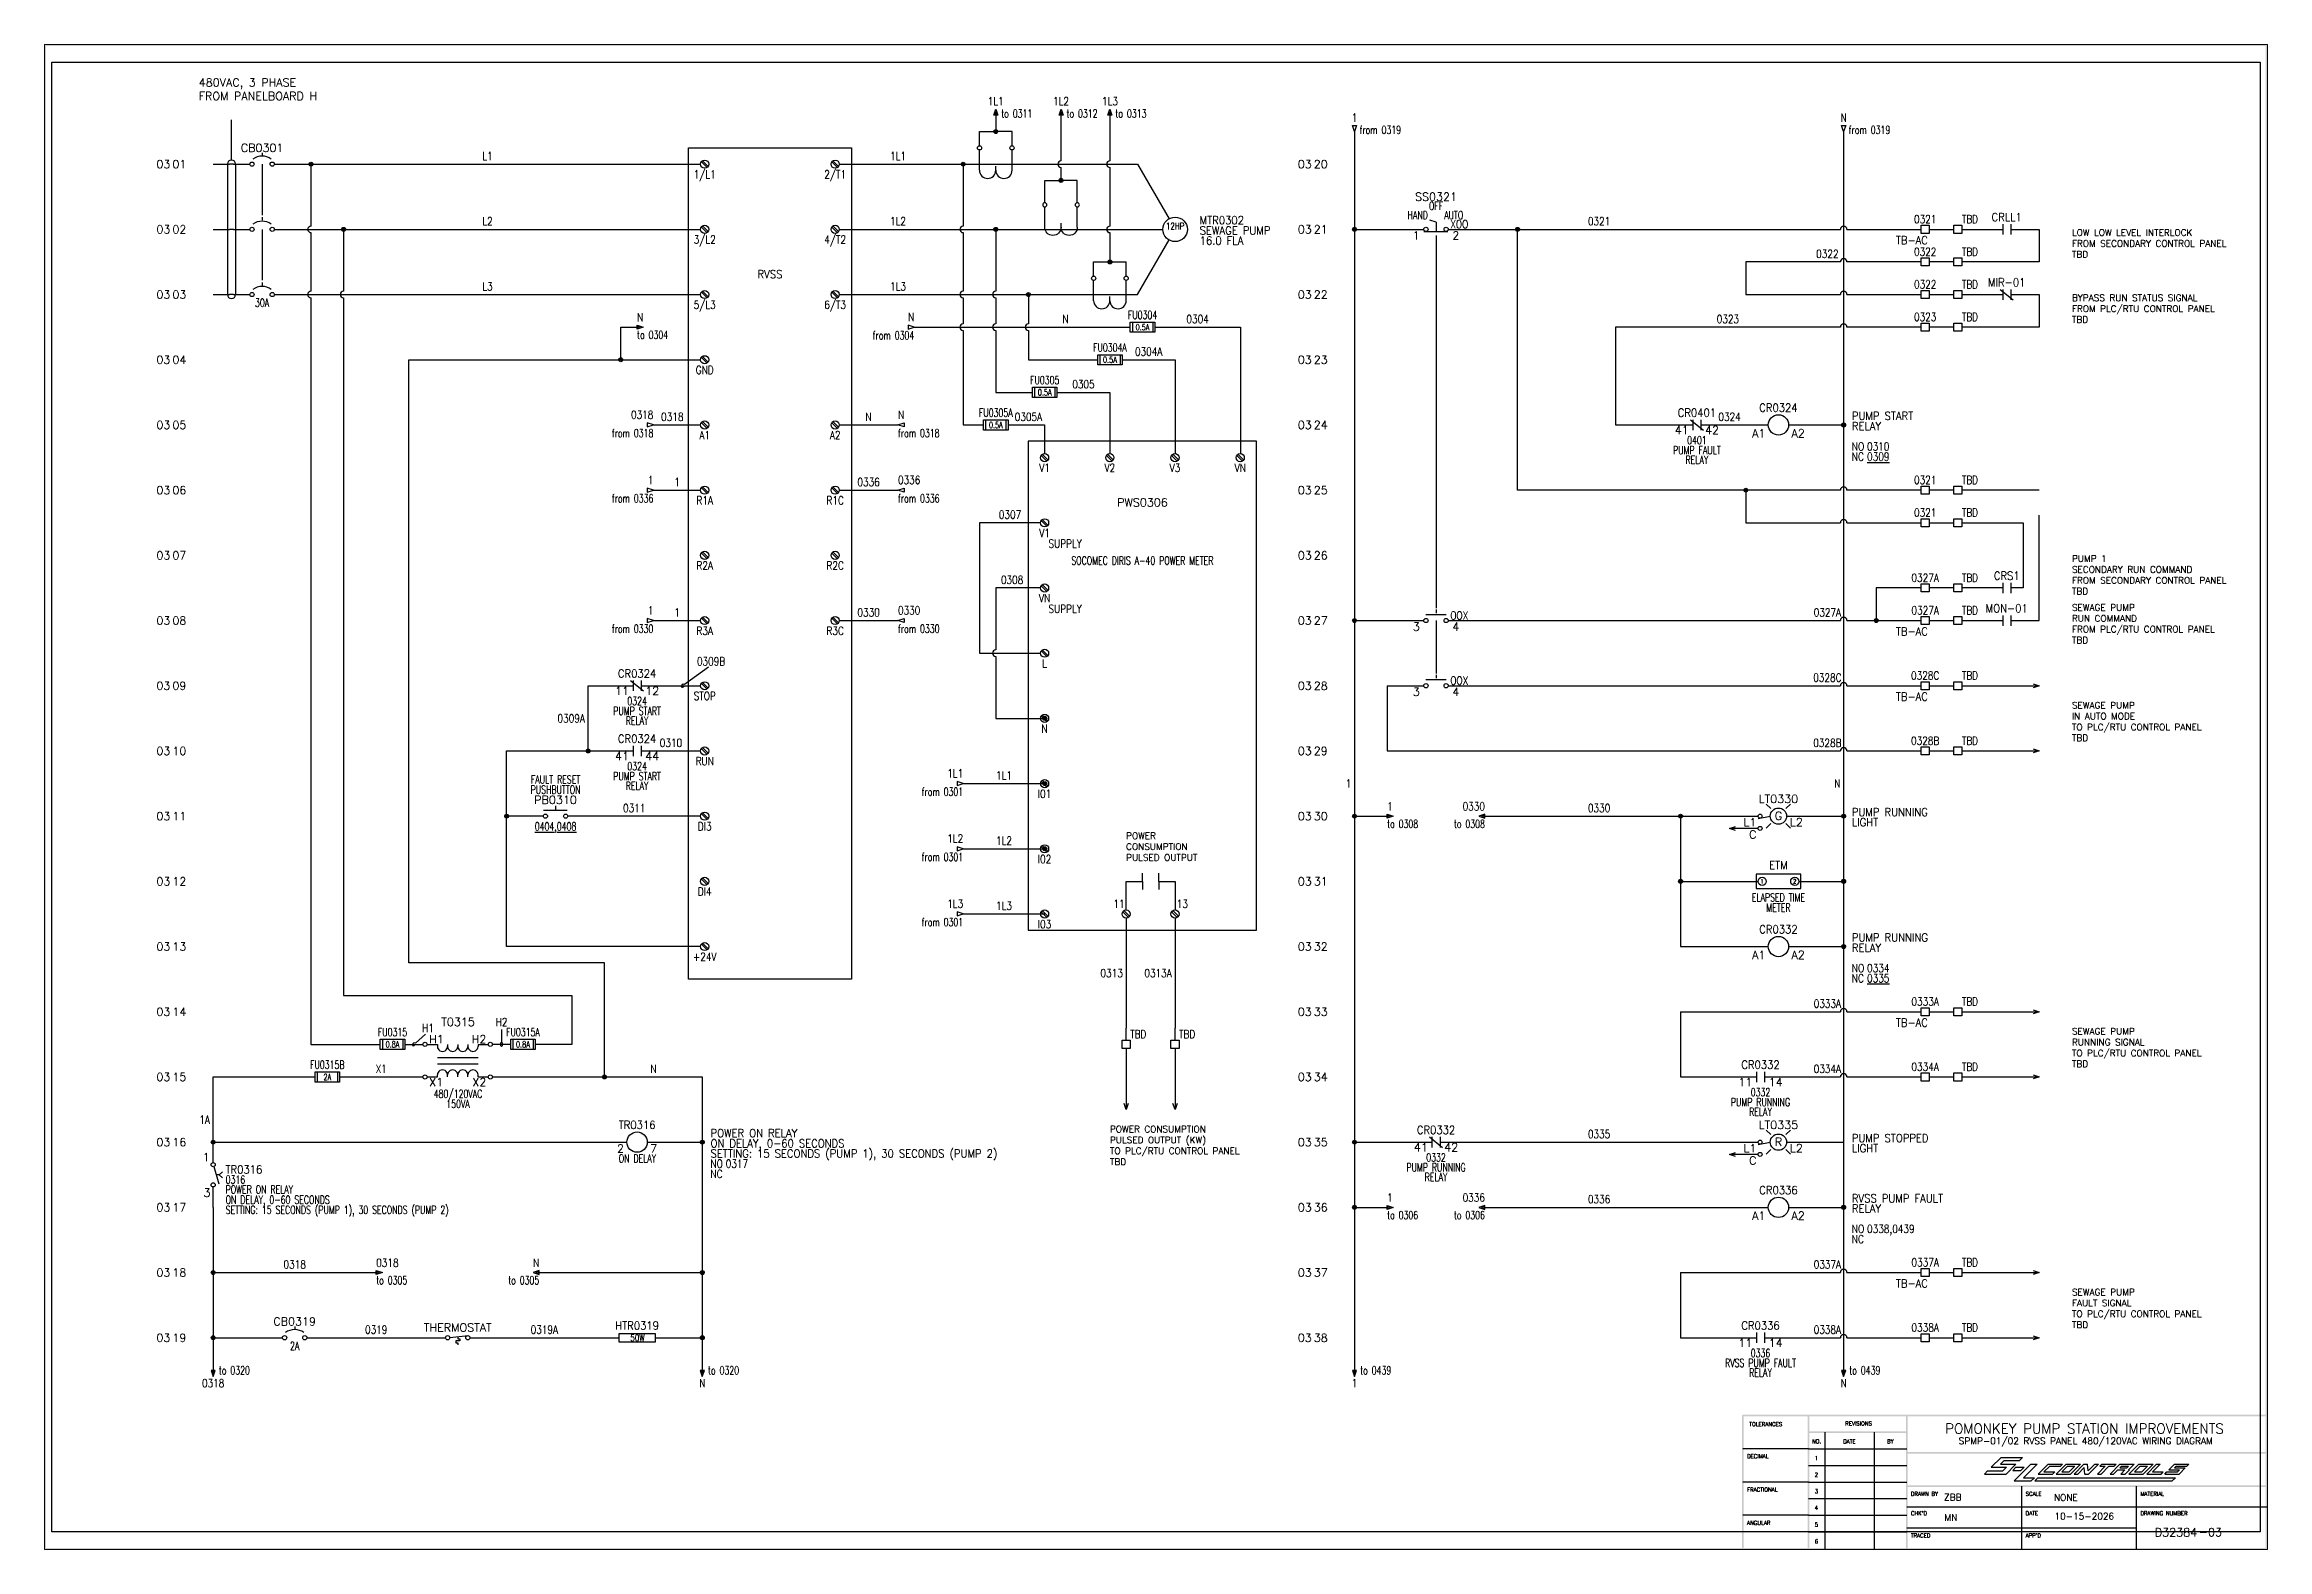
# Paper-space layout 'Layout1' of a CAD drawing. Header units: inches. Extents: x 0.31 to 9.8, y 0.76 to 7.19.
# The model-space entities are those that its viewports show. They can reach past a viewport. Long polylines and large blocks are cut down to what shows.
import ezdxf
from ezdxf.enums import TextEntityAlignment as Align

# ---------------------------------------------------------------- set-up
doc = ezdxf.new("R2010")
doc.units = ezdxf.units.IN
doc.header["$MEASUREMENT"] = 0
doc.linetypes.add('HIDDEN2', pattern=[0.1875, 0.125, -0.0625])
for name, color, linetype in [('DESC', 150, 'Continuous'), ('DESCCHILD', 20, 'Continuous'), ('LINK', 9, 'Continuous'), ('MISC', 7, 'Continuous'), ('POS', 52, 'Continuous'), ('SYMS', 7, 'Continuous'), ('TAGFIXED', 7, 'Continuous'), ('TAGS', 150, 'Continuous'), ('TERMS', 123, 'Continuous'), ('WIREFIXED', 7, 'Continuous'), ('WIRENO', 72, 'Continuous'), ('WIREREF', 52, 'Continuous'), ('WIREREF_DEST', 52, 'Continuous'), ('WIRES', 7, 'Continuous'), ('XREF', 7, 'Continuous'), ('XREFCHILD', 134, 'Continuous')]:
    doc.layers.add(name, color=color, linetype=linetype)
doc.layers.add('VIEWPORTS', color=10, linetype='Continuous', plot=False)
doc.styles.add('ROMANS', font='ROMANS')
doc.styles.get("Standard").update_dxf_attribs({"font": 'romans.shx'})
doc.styles.add('WD', font='romans.shx')

psp = doc.layouts.get("Layout1")

msp = doc.modelspace()

# ---------------------------------------------------------------- texts
at = {"style": 'WD'}
for p in [(1.844, 20), (19.344, 20), (1.844, 19), (19.344, 19), (1.844, 18), (19.344, 18), (1.844, 17), (19.344, 17), (1.844, 16), (19.344, 16), (1.844, 15), (19.344, 15), (1.844, 14), (19.344, 14), (1.844, 13), (19.344, 13), (1.844, 12), (19.344, 12), (1.844, 11), (19.344, 11), (1.844, 10), (19.344, 10), (1.844, 9), (19.344, 9), (1.844, 8), (19.344, 8), (1.844, 7), (19.344, 7), (1.844, 6), (19.344, 6), (1.844, 5), (19.344, 5), (1.844, 4), (19.344, 4), (1.844, 3), (19.344, 3)]:
    msp.add_text('03', height=0.125, dxfattribs=at).set_placement(p, align=Align.MIDDLE_RIGHT)
for s, p in [('02', (1.875, 20)), ('21', (19.375, 20)), ('03', (1.875, 19)), ('22', (19.375, 19)), ('04', (1.875, 18)), ('23', (19.375, 18)), ('05', (1.875, 17)), ('24', (19.375, 17)), ('06', (1.875, 16)), ('25', (19.375, 16)), ('07', (1.875, 15)), ('26', (19.375, 15)), ('08', (1.875, 14)), ('27', (19.375, 14)), ('09', (1.875, 13)), ('28', (19.375, 13)), ('10', (1.875, 12)), ('29', (19.375, 12)), ('11', (1.875, 11)), ('30', (19.375, 11)), ('12', (1.875, 10)), ('31', (19.375, 10)), ('13', (1.875, 9)), ('32', (19.375, 9)), ('14', (1.875, 8)), ('33', (19.375, 8)), ('15', (1.875, 7)), ('34', (19.375, 7)), ('16', (1.875, 6)), ('35', (19.375, 6)), ('17', (1.875, 5)), ('36', (19.375, 5)), ('18', (1.875, 4)), ('37', (19.375, 4)), ('19', (1.875, 3)), ('38', (19.375, 3))]:
    msp.add_text(s, height=0.125, dxfattribs=at).set_placement(p, align=Align.MIDDLE_LEFT)
at = {"attachment_point": 1}
for s, width, insert, char_height in [('480VAC, 3 PHASE\\PFROM PANELBOARD H', 8.3859, (2.279, 22.315), 0.125), ('LOW LOW LEVEL INTERLOCK\\PFROM SECONDARY CONTROL PANEL\\PTBD', 2.75, (31, 20), 0.1), ('BYPASS RUN STATUS SIGNAL\\PFROM PLC/RTU CONTROL PANEL\\PTBD', 2.75, (31, 19), 0.1), ('PUMP 1\\PSECONDARY RUN COMMAND\\PFROM SECONDARY CONTROL PANEL\\PTBD', 2.75, (31, 15), 0.1), ('SEWAGE PUMP \\PRUN COMMAND\\PFROM PLC/RTU CONTROL PANEL\\PTBD', 2.75, (31, 14.25), 0.1), ('SEWAGE PUMP\\PIN AUTO MODE\\PTO PLC/RTU CONTROL PANEL\\PTBD', 2.75, (31, 12.75), 0.1), ('SEWAGE PUMP\\PRUNNING SIGNAL\\PTO PLC/RTU CONTROL PANEL\\PTBD', 2.75, (31, 7.75), 0.1), ('POWER CONSUMPTION\\PPULSED OUTPUT (KW)\\PTO PLC/RTU CONTROL PANEL\\PTBD', 2.5, (16.25, 6.25), 0.1), ('SEWAGE PUMP\\PFAULT SIGNAL\\PTO PLC/RTU CONTROL PANEL\\PTBD', 2.75, (31, 3.75), 0.1)]:
    msp.add_mtext_dynamic_manual_height_columns(s, width=width, gutter_width=0.5, heights=[0], dxfattribs=dict(at, insert=insert, char_height=char_height))

# ---------------------------------------------------------------- blocks, each defined once
blk = doc.blocks.new('LOGO')
at = {"color": 4}
for p, q in [((1.288, 0.284), (1.438, 0.432)), ((1.43, 0.331), (1.485, 0.386)), ((1.438, 0.432), (1.766, 0.432)), ((1.485, 0.386), (1.718, 0.386)), ((1.718, 0.386), (1.766, 0.432)), ((1.185, 0.182), (1.232, 0.229)), ((1.185, 0.182), (1.513, 0.182)), ((1.232, 0.229), (1.466, 0.229)), ((1.288, 0.284), (1.521, 0.284)), ((1.43, 0.331), (1.663, 0.331)), ((1.466, 0.229), (1.521, 0.284)), ((1.513, 0.182), (1.663, 0.331)), ((1.617, 0.237), (1.665, 0.284)), ((1.617, 0.237), (1.74, 0.237)), ((1.638, 0.081), (1.891, 0.331)), ((1.638, 0.081), (1.898, 0.081)), ((1.665, 0.284), (1.788, 0.284)), ((1.74, 0.237), (1.788, 0.284)), ((1.78, 0.128), (1.986, 0.331)), ((1.78, 0.128), (1.946, 0.128)), ((1.891, 0.331), (1.986, 0.331)), ((1.898, 0.081), (1.946, 0.128)), ((1.953, 0.081), (2, 0.128)), ((1.953, 0.081), (4.049, 0.081)), ((2, 0.128), (2.176, 0.128)), ((2.169, 0.128), (4.097, 0.128)), ((4.049, 0.081), (4.097, 0.128))]:
    blk.add_line(p, q, dxfattribs=at)
at = {"color": 6}
for p, q in [((2.005, 0.182), (2.155, 0.331)), ((2.005, 0.182), (2.224, 0.182)), ((2.092, 0.214), (2.179, 0.3)), ((2.092, 0.214), (2.256, 0.214)), ((2.155, 0.331), (2.374, 0.331)), ((2.179, 0.3), (2.343, 0.3)), ((2.224, 0.182), (2.256, 0.214)), ((2.279, 0.182), (2.429, 0.331)), ((2.279, 0.182), (2.498, 0.182)), ((2.343, 0.3), (2.374, 0.331)), ((2.365, 0.214), (2.452, 0.3)), ((2.365, 0.214), (2.475, 0.214)), ((2.429, 0.331), (2.648, 0.331)), ((2.452, 0.3), (2.561, 0.3)), ((2.475, 0.214), (2.561, 0.3)), ((2.498, 0.182), (2.648, 0.331)), ((2.552, 0.182), (2.702, 0.331)), ((2.552, 0.182), (2.607, 0.182)), ((2.607, 0.182), (2.707, 0.282)), ((2.702, 0.331), (2.757, 0.331)), ((2.716, 0.182), (2.707, 0.282)), ((2.716, 0.182), (2.771, 0.182)), ((2.766, 0.232), (2.757, 0.331)), ((2.766, 0.232), (2.866, 0.331)), ((2.771, 0.182), (2.921, 0.331)), ((2.866, 0.331), (2.921, 0.331)), ((2.908, 0.182), (3.026, 0.3)), ((2.908, 0.182), (2.962, 0.182)), ((2.944, 0.3), (2.976, 0.331)), ((2.944, 0.3), (3.026, 0.3)), ((2.962, 0.182), (3.081, 0.3)), ((2.976, 0.331), (3.194, 0.331)), ((3.081, 0.3), (3.163, 0.3)), ((3.099, 0.182), (3.249, 0.331)), ((3.099, 0.182), (3.154, 0.182)), ((3.154, 0.182), (3.217, 0.245)), ((3.163, 0.3), (3.194, 0.331)), ((3.217, 0.245), (3.326, 0.245)), ((3.249, 0.331), (3.468, 0.331)), ((3.249, 0.276), (3.272, 0.3)), ((3.249, 0.276), (3.358, 0.276)), ((3.263, 0.182), (3.326, 0.245)), ((3.263, 0.182), (3.332, 0.182)), ((3.272, 0.3), (3.382, 0.3)), ((3.332, 0.182), (3.395, 0.245)), ((3.358, 0.276), (3.382, 0.3)), ((3.381, 0.245), (3.468, 0.331)), ((3.381, 0.245), (3.395, 0.245)), ((3.386, 0.182), (3.536, 0.331)), ((3.386, 0.182), (3.605, 0.182)), ((3.473, 0.214), (3.559, 0.3)), ((3.473, 0.214), (3.582, 0.214)), ((3.536, 0.331), (3.755, 0.331)), ((3.559, 0.3), (3.669, 0.3)), ((3.582, 0.214), (3.669, 0.3)), ((3.605, 0.182), (3.755, 0.331)), ((3.66, 0.182), (3.81, 0.331)), ((3.66, 0.182), (3.878, 0.182)), ((3.746, 0.214), (3.864, 0.331)), ((3.746, 0.214), (3.91, 0.214)), ((3.81, 0.331), (3.864, 0.331)), ((3.878, 0.182), (3.91, 0.214)), ((3.933, 0.182), (3.965, 0.214)), ((3.933, 0.182), (4.152, 0.182)), ((3.965, 0.214), (4.129, 0.214)), ((3.996, 0.245), (4.083, 0.331)), ((3.996, 0.245), (4.16, 0.245)), ((4.037, 0.245), (4.147, 0.245)), ((4.083, 0.331), (4.302, 0.331)), ((4.083, 0.276), (4.106, 0.3)), ((4.083, 0.276), (4.178, 0.276)), ((4.083, 0.276), (4.247, 0.276)), ((4.106, 0.3), (4.27, 0.3)), ((4.129, 0.214), (4.16, 0.245)), ((4.152, 0.182), (4.247, 0.276)), ((4.27, 0.3), (4.302, 0.331))]:
    blk.add_line(p, q, dxfattribs=at)
blk = doc.blocks.new('S&L Title Block V2')
at = {"color": 2}
for p, q in [((27.15, 1.763), (27.15, 0.012)), ((27.9, 1.763), (27.9, 0.012)), ((26.9, 1.513), (25.9, 1.513)), ((26.9, 1.513), (28.4, 1.513)), ((26.9, 1.013), (25.9, 1.013)), ((26.9, 1.263), (28.4, 1.263)), ((26.9, 1.013), (28.4, 1.013)), ((26.9, 0.763), (28.4, 0.763)), ((30.15, 0.95), (30.15, 0.012)), ((31.9, 0.95), (31.9, 0.012)), ((26.9, 0.513), (25.9, 0.513)), ((26.9, 0.513), (28.4, 0.513)), ((28.4, 0.638), (33.9, 0.638)), ((26.9, 0.263), (28.4, 0.263)), ((28.4, 0.325), (31.9, 0.325)), ((28.4, 0.012), (28.4, 0.012))]:
    blk.add_line(p, q, dxfattribs=at)
for points in [[(0, 22.587), (0.025, 22.562), (33.9, 22.587), (33.875, 22.562)], [(0, 0), (0.025, 0.025), (0, 22.587), (0.025, 22.562)], [(33.9, 22.587), (33.875, 22.562), (33.9, 0.012), (33.875, 0.012)], [(25.887, 2.025), (25.912, 2), (33.9, 2.025), (33.9, 2)], [(25.887, 0.012), (25.912, 0.012), (25.887, 2.013), (25.912, 2.013)], [(26.887, 0.012), (26.912, 0.012), (26.887, 2.013), (26.912, 2.013)], [(28.387, 0.012), (28.412, 0.012), (28.387, 2.013), (28.412, 2.013)], [(26.9, 1.775), (26.9, 1.75), (28.4, 1.775), (28.4, 1.75)], [(28.4, 1.463), (28.4, 1.438), (33.9, 1.463), (33.9, 1.438)], [(28.4, 0.963), (28.4, 0.938), (33.9, 0.963), (33.9, 0.938)], [(33.888, 0), (33.888, 0.025), (0, 0), (0.025, 0.025)]]:
    blk.add_trace(points, dxfattribs=at)
at = {"color": 2, "linetype": 'Continuous'}
blk.add_blockref('LOGO', (28.4, 0.95), dxfattribs=at)
at = {"color": 2, "style": 'ROMANS'}
for s, p in [('TOLERANCES', (26.249, 1.851)), ('REVISIONS', (27.665, 1.861)), ('NO.', (27.025, 1.593)), ('DATE', (27.525, 1.593)), ('BY', (28.15, 1.593))]:
    blk.add_text(s, height=0.06, dxfattribs=at).set_placement(p, align=Align.CENTER)
for s, p in [('DECIMAL', (25.964, 1.369)), ('1', (26.995, 1.343)), ('2', (26.995, 1.093)), ('FRACTIONAL', (25.964, 0.869)), ('3', (26.995, 0.843)), ('DRAWN BY', (28.462, 0.806)), ('SCALE', (30.212, 0.806)), ('MATERIAL', (31.962, 0.806)), ('ANGULAR', (25.964, 0.369)), ('4', (26.995, 0.593)), ('5', (26.995, 0.343)), ("CHK'D", (28.462, 0.513)), ('DATE', (30.212, 0.513)), ('DRAWING NUMBER', (31.962, 0.513)), ('6', (26.995, 0.093)), ('TRACED', (28.462, 0.181)), ("APP'D", (30.212, 0.181))]:
    blk.add_text(s, height=0.06, dxfattribs=at).set_placement(p)
blk.add_text('-', height=0.125).set_placement((32.921, 0.2), align=Align.CENTER)
for tag, height, p in [('TITLE#1', 0.15, (31.11, 1.739)), ('TITLE#2', 0.1, (31.129, 1.58))]:
    blk.add_attdef(tag, text='', height=height).set_placement(p, align=Align.CENTER)
for tag, p, height in [('DRAWNBY', (28.968, 0.735), 0.1), ('SCALE', (30.644, 0.731), 0.1), ('CHKBY', (28.975, 0.429), 0.1), ('DATE', (30.653, 0.449), 0.1), ('SH#', (32.993, 0.197), 0.125)]:
    blk.add_attdef(tag, p, '', height=height)
blk.add_attdef('JOB#', text='', height=0.125).set_placement((32.83, 0.195), align=Align.RIGHT)
at = {"flags": 9}
blk.add_attdef('WD_TB', (0, 0), '', height=0.1, dxfattribs=at)
blk = doc.blocks.new('WD_MLRH6')
at = {"style": 'WD'}
blk.add_attdef('SHEET', text='', height=0.125, dxfattribs=at).set_placement((-0.656, 0), align=Align.MIDDLE_RIGHT)
blk.add_attdef('RUNGFIRST', text='', height=0.125, dxfattribs=at).set_placement((-0.625, 0), align=Align.MIDDLE_LEFT)
at = {"style": 'WD', "flags": 1}
for tag, p in [('WIRE-START', (-0.25, -0.356)), ('RUNGHORV', (-0.25, -0.127)), ('WIREMODE', (-0.25, -0.281)), ('RUNGDIST', (-0.25, -0.2)), ('RUNGCNT', (-0.25, -0.237)), ('RUNGINC', (-0.25, -0.163)), ('WIREFMT', (-0.25, -0.321)), ('WIRE-GSUF', (-0.25, -0.396)), ('PH3SPACE', (-0.25, -0.437))]:
    blk.add_attdef(tag, text='', height=0.025, dxfattribs=at).set_placement(p, align=Align.RIGHT)
blk = doc.blocks.new('WDDOT')
for radius in [0.03, 0.0187, 0.00929]:
    blk.add_circle((0, 0), radius)
blk = doc.blocks.new('HMO13')
blk.add_circle((0, 0), 0.188)
at = {"style": 'WD'}
for tag, p, width in [('INST', (0.381, 0.403), 0.7), ('LOC', (0.381, 0.234), 0.7), ('TAG1', (0.375, 0.077), 0.9), ('DESC1', (0.376, -0.079), 0.9), ('DESC2', (0.376, -0.235), 0.9), ('DESC3', (0.376, -0.391), 0.9), ('RATING3', (0.375, -0.548), 0.8), ('RATING4', (0.375, -0.704), 0.8), ('WDTAGALT', (0.375, -0.875), 0.7)]:
    blk.add_attdef(tag, p, '', height=0.125, dxfattribs=dict(at, width=width))
at = {"style": 'WD', "width": 0.8}
blk.add_attdef('RATING1', text='', height=0.1, dxfattribs=at).set_placement((0, 0), align=Align.CENTER)
at = {"style": 'WD', "flags": 1}
for tag, p in [('X4TERM02', (-0.188, 0)), ('X0TERM01', (-0.094, 0.162)), ('X0TERM03', (-0.094, -0.162)), ('X0TERM04', (0.133, -0.133))]:
    blk.add_attdef(tag, p, '', height=0.0125, dxfattribs=at)
at = {"linetype": 'Continuous', "style": 'WD', "flags": 9}
blk.add_attdef('ASSYCODE', text='', height=0.01, dxfattribs=at).set_placement((0, 0.125), align=Align.CENTER)
at = {"style": 'WD', "flags": 9}
blk.add_attdef('FAMILY', text='', height=0.01, dxfattribs=at).set_placement((-0.005, 0.17), align=Align.CENTER)
at = {"linetype": 'Continuous', "style": 'WD', "flags": 1}
for tag, p in [('MFG', (0, 0.14)), ('CAT', (0, 0.159))]:
    blk.add_attdef(tag, text='', height=0.01, dxfattribs=at).set_placement(p, align=Align.MIDDLE)
at = {"style": 'WD', "width": 0.8}
blk.add_attdef('RATING2', text='', height=0.1, dxfattribs=at).set_placement((0, -0.031), align=Align.TOP_CENTER)
blk = doc.blocks.new('HCB1')
blk.add_line((0, 0.173), (0, 0.126))
for centre in [(-0.155, 0), (0.155, 0)]:
    blk.add_circle(centre, 0.0322)
blk.add_arc((0, -0.109), 0.234, 53.1301, 126.8699)
at = {"style": 'WD', "width": 0.7}
for tag, p in [('INST', (0, 0.826)), ('LOC', (0, 0.656)), ('DESC1', (0, 0.5)), ('DESC2', (0, 0.344)), ('RATING1', (0, -0.188)), ('XREF', (0, -0.344))]:
    blk.add_attdef(tag, text='', height=0.125, dxfattribs=at).set_placement(p, align=Align.CENTER)
at = {"style": 'WD'}
blk.add_attdef('TAG1', text='', height=0.125, dxfattribs=at).set_placement((0, 0.188), align=Align.CENTER)
for tag, p, height, flags in [('X4TERM01', (-0.188, 0), 0.0125, 1), ('X1TERM02', (0.188, 0), 0.0125, 1), ('FAMILY', (0.205, 0.152), 0.01, 9), ('CONTACT', (0.205, 0.133), 0.01, 9)]:
    blk.add_attdef(tag, p, '', height=height, dxfattribs=dict(at, flags=flags))
for tag, p in [('X2LINK', (0, 0.219)), ('X8LINK', (0, 0))]:
    blk.add_attdef(tag, p, '', height=0.01, dxfattribs=at)
at = {"linetype": 'Continuous', "style": 'WD', "flags": 9}
for tag, p in [('ASSYCODE', (0.219, 0.062)), ('MFG', (0.228, 0.089)), ('CAT', (0.23, 0.108))]:
    blk.add_attdef(tag, text='', height=0.01, dxfattribs=at).set_placement(p, align=Align.CENTER)
at = {"linetype": 'Continuous', "style": 'WD', "flags": 8}
blk.add_attdef('TERM01', text='', height=0.125, dxfattribs=at).set_placement((-0.25, -0.031), align=Align.TOP_RIGHT)
blk.add_attdef('TERM02', text='', height=0.125, dxfattribs=at).set_placement((0.25, -0.031), align=Align.TOP_LEFT)
blk = doc.blocks.new('HCB2')
at = {"linetype": 'HIDDEN2'}
blk.add_line((0, 0.187), (0, 0.141), dxfattribs=at)
for centre in [(-0.155, 0), (0.155, 0)]:
    blk.add_circle(centre, 0.0322)
blk.add_arc((0, -0.109), 0.234, 53.1301, 126.8699)
at = {"style": 'WD', "width": 0.7}
for tag, p in [('INST', (0, 0.863)), ('LOC', (0, 0.693)), ('DESC1', (0, 0.537)), ('DESC2', (0, 0.38)), ('RATING1', (0, -0.188)), ('XREF', (0, -0.344))]:
    blk.add_attdef(tag, text='', height=0.125, dxfattribs=at).set_placement(p, align=Align.CENTER)
at = {"style": 'WD'}
blk.add_attdef('TAG2', text='', height=0.125, dxfattribs=at).set_placement((0, 0.224), align=Align.CENTER)
for tag, p, height, flags in [('X4TERM01', (-0.188, 0), 0.0125, 1), ('FAMILY', (0.054, 0.183), 0.01, 9), ('CONTACT', (0.054, 0.159), 0.01, 9), ('X1TERM02', (0.188, 0), 0.0125, 1)]:
    blk.add_attdef(tag, p, '', height=height, dxfattribs=dict(at, flags=flags))
for tag, p in [('X2LINK', (0, 0.219)), ('X8LINK', (0, 0))]:
    blk.add_attdef(tag, p, '', height=0.01, dxfattribs=at)
at = {"linetype": 'Continuous', "style": 'WD', "flags": 8}
blk.add_attdef('TERM01', text='', height=0.125, dxfattribs=at).set_placement((-0.25, -0.031), align=Align.TOP_RIGHT)
blk.add_attdef('TERM02', text='', height=0.125, dxfattribs=at).set_placement((0.25, -0.031), align=Align.TOP_LEFT)
blk = doc.blocks.new('HXF1')
for p, q in [((-0.469, 0), (-0.312, 0)), ((-0.312, 0), (-0.312, -0.031)), ((-0.156, 0), (-0.156, -0.031)), ((0, 0), (0, -0.031)), ((0.156, 0), (0.156, -0.031)), ((0.312, 0), (0.467, 0)), ((0.312, 0), (0.312, -0.031)), ((-0.312, -0.203), (0.312, -0.203)), ((-0.312, -0.297), (0.312, -0.297)), ((-0.469, -0.5), (-0.312, -0.5)), ((-0.312, -0.5), (-0.312, -0.469)), ((-0.156, -0.5), (-0.156, -0.469)), ((0, -0.5), (0, -0.469)), ((0.156, -0.5), (0.156, -0.469)), ((0.312, -0.5), (0.312, -0.469)), ((0.312, -0.5), (0.467, -0.5))]:
    blk.add_line(p, q)
for centre in [(-0.501, 0), (0.499, 0), (-0.501, -0.5), (0.499, -0.5)]:
    blk.add_circle(centre, 0.0322)
for centre, start, end in [((-0.234, -0.031), 180, 0.001), ((-0.078, -0.031), 180, 0.001), ((0.078, -0.031), 180, 0.001), ((0.234, -0.031), 180, 0.001), ((-0.234, -0.469), 0.001, 180.002), ((-0.078, -0.469), 0.001, 180.002), ((0.078, -0.469), 0.001, 180.002), ((0.234, -0.469), 0.001, 180.002)]:
    blk.add_arc(centre, 0.0781, start, end)
at = {"style": 'WD', "width": 0.7}
for tag, p in [('INST', (-0.591, 0.006)), ('DESC1', (-0.591, -0.32)), ('LOC', (-0.591, -0.164)), ('DESC2', (-0.591, -0.476))]:
    blk.add_attdef(tag, text='', height=0.125, dxfattribs=at).set_placement(p, align=Align.RIGHT)
at = {"linetype": 'Continuous', "style": 'WD', "flags": 8}
for tag, p in [('TERM03', (-0.031, 0.016)), ('TERM02', (0.438, 0.016))]:
    blk.add_attdef(tag, text='', height=0.125, dxfattribs=at).set_placement(p, align=Align.RIGHT)
at = {"style": 'WD'}
for tag, p, height, flags in [('X4TERM01', (-0.533, 0), 0.0125, 1), ('X2TERM01', (-0.501, 0.032), 0.0125, 1), ('X2TERM03', (0, 0.009), 0.0125, 1), ('X2TERM02', (0.499, 0.032), 0.0125, 1), ('X1TERM02', (0.531, 0), 0.0125, 1), ('FAMILY', (0.46, -0.247), 0.01, 9), ('X4TERM04', (-0.533, -0.5), 0.0125, 1), ('X8TERM04', (-0.501, -0.532), 0.0125, 1), ('X8TERM06', (0, -0.507), 0.0125, 1), ('X8TERM05', (0.499, -0.532), 0.0125, 1), ('X1TERM05', (0.531, -0.5), 0.0125, 1)]:
    blk.add_attdef(tag, p, '', height=height, dxfattribs=dict(at, flags=flags))
at = {"linetype": 'Continuous', "style": 'WD', "flags": 8}
blk.add_attdef('TERM01', (-0.438, 0.016), '', height=0.125, dxfattribs=at)
at = {"linetype": 'Continuous', "style": 'WD', "flags": 9}
for tag, p in [('ASSYCODE', (0.487, -0.313)), ('MFG', (0.484, -0.295)), ('CAT', (0.485, -0.275))]:
    blk.add_attdef(tag, text='', height=0.01, dxfattribs=at).set_placement(p, align=Align.CENTER)
at = {"style": 'WD'}
blk.add_attdef('TAG1', (0.524, -0.219), '', height=0.125, dxfattribs=at)
at = {"style": 'WD', "width": 0.7}
blk.add_attdef('RATING1', (0.556, -0.375), '', height=0.125, dxfattribs=at)
at = {"linetype": 'Continuous', "style": 'WD', "flags": 8}
for tag, p in [('TERM06', (-0.031, -0.516)), ('TERM05', (0.438, -0.516))]:
    blk.add_attdef(tag, text='', height=0.125, dxfattribs=at).set_placement(p, align=Align.TOP_RIGHT)
blk.add_attdef('TERM04', text='', height=0.125, dxfattribs=at).set_placement((-0.438, -0.516), align=Align.TOP_LEFT)
blk = doc.blocks.new('HFU1')
for p, q in [((-0.188, -0.078), (-0.188, 0.078)), ((-0.188, 0.078), (0.188, 0.078)), ((-0.156, 0.078), (-0.156, -0.078)), ((0.156, 0.078), (0.156, -0.078)), ((0.188, 0.078), (0.188, -0.078)), ((0.188, -0.078), (-0.188, -0.078))]:
    blk.add_line(p, q)
at = {"style": 'WD', "width": 0.7}
for tag, p in [('INST', (0, 0.422)), ('LOC', (0, 0.266)), ('TAG1', (0, 0.125))]:
    blk.add_attdef(tag, text='', height=0.125, dxfattribs=at).set_placement(p, align=Align.CENTER)
at = {"style": 'WD'}
for tag, p, height, flags in [('X4TERM01', (-0.188, 0), 0.0109, 1), ('FAMILY', (0.129, 0.108), 0.01, 9), ('X1TERM02', (0.188, 0), 0.0109, 1)]:
    blk.add_attdef(tag, p, '', height=height, dxfattribs=dict(at, flags=flags))
at = {"style": 'WD', "width": 0.7}
blk.add_attdef('RATING1', text='', height=0.0938, dxfattribs=at).set_placement((0, 0), align=Align.MIDDLE_CENTER)
at = {"style": 'WD'}
for tag, p in [('X2LINK', (0, 0.109)), ('X8LINK', (0, -0.109))]:
    blk.add_attdef(tag, p, '', height=0.01, dxfattribs=at)
at = {"linetype": 'Continuous', "style": 'WD', "flags": 9}
for tag, p in [('ASSYCODE', (0.157, 0.251)), ('MFG', (0.156, 0.083)), ('CAT', (0.156, 0.102))]:
    blk.add_attdef(tag, text='', height=0.01, dxfattribs=at).set_placement(p, align=Align.CENTER)
at = {"linetype": 'Continuous', "style": 'WD', "width": 0.7, "flags": 8}
blk.add_attdef('TERM01', text='', height=0.1, dxfattribs=at).set_placement((-0.25, -0.016), align=Align.TOP_RIGHT)
at = {"style": 'WD', "width": 0.7}
for tag, p in [('DESC1', (0.047, -0.234)), ('DESC2', (0.047, -0.391)), ('DESC3', (0.047, -0.547))]:
    blk.add_attdef(tag, text='', height=0.125, dxfattribs=at).set_placement(p, align=Align.MIDDLE_LEFT)
at = {"linetype": 'Continuous', "style": 'WD', "width": 0.7, "flags": 8}
blk.add_attdef('TERM02', text='', height=0.1, dxfattribs=at).set_placement((0.25, -0.016), align=Align.TOP_LEFT)
blk = doc.blocks.new('HTD1N')
blk.add_circle((0, 0), 0.156)
at = {"style": 'WD'}
for tag, width, p in [('INST', 0.7, (0, 0.528)), ('LOC', 0.7, (0, 0.359)), ('TAG1', 0.9, (0, 0.202)), ('RATING1', 0.7, (0.006, -0.312)), ('RATING2', 0.7, (0.006, -0.469))]:
    blk.add_attdef(tag, text='', height=0.125, dxfattribs=dict(at, width=width)).set_placement(p, align=Align.CENTER)
at = {"style": 'WD', "flags": 1}
for tag, p in [('X4TERM01', (-0.156, 0)), ('X1TERM02', (0.156, 0))]:
    blk.add_attdef(tag, p, '', height=0.0125, dxfattribs=at)
at = {"linetype": 'Continuous', "style": 'WD', "flags": 9}
blk.add_attdef('ASSYCODE', text='', height=0.01, dxfattribs=at).set_placement((0, 0.094), align=Align.CENTER)
at = {"style": 'WD', "flags": 9}
blk.add_attdef('FAMILY', text='', height=0.01, dxfattribs=at).set_placement((-0.005, 0.17), align=Align.CENTER)
at = {"linetype": 'Continuous', "style": 'WD', "flags": 1}
for tag, p in [('MFG', (0, 0.14)), ('CAT', (0, 0.159))]:
    blk.add_attdef(tag, text='', height=0.01, dxfattribs=at).set_placement(p, align=Align.MIDDLE)
at = {"style": 'WD'}
for tag, p, width in [('DESC1', (1.126, 0.076), 0.9), ('DESC2', (1.126, -0.081), 0.9), ('DESC3', (1.126, -0.237), 0.9), ('XREFNO', (1.359, -0.393), 0.8), ('XREFNC', (1.359, -0.549), 0.8)]:
    blk.add_attdef(tag, p, '', height=0.125, dxfattribs=dict(at, width=width))
at = {"linetype": 'Continuous', "style": 'WD'}
blk.add_attdef('TERM01', text='', height=0.125, dxfattribs=at).set_placement((-0.2, -0.035), align=Align.TOP_RIGHT)
blk.add_attdef('TERM02', text='', height=0.125, dxfattribs=at).set_placement((0.2, -0.035), align=Align.TOP_LEFT)
at = {"style": 'WD', "width": 0.8, "flags": 8}
for tag, p in [('NO', (1.126, -0.393)), ('NC', (1.126, -0.549))]:
    blk.add_attdef(tag, p, '', height=0.125, dxfattribs=at)
blk = doc.blocks.new('VTD21N')
at = {"linetype": 'Continuous'}
blk.add_line((0.01, 0.125), (0.086, -0.141), dxfattribs=at)
for p, q in [((0.094, 0), (0.046, 0)), ((0.094, 0), (0.141, 0.047)), ((0.141, -0.047), (0.094, 0))]:
    blk.add_line(p, q)
for centre in [(0, 0.155), (0, -0.155)]:
    blk.add_circle(centre, 0.0322)
at = {"style": 'WD'}
for tag, p, width in [('INST', (0.188, 0.343), 0.7), ('TAG2', (0.189, 0.018), 0.9), ('LOC', (0.188, 0.174), 0.7), ('XREF', (0.191, -0.137), 0.7), ('DESC1', (0.191, -0.289), 0.7), ('DESC2', (0.191, -0.445), 0.7), ('DESC3', (0.191, -0.601), 0.7)]:
    blk.add_attdef(tag, p, '', height=0.125, dxfattribs=dict(at, width=width))
at = {"linetype": 'Continuous', "style": 'WD', "flags": 8}
blk.add_attdef('TERM01', text='', height=0.125, dxfattribs=at).set_placement((-0.055, 0.207), align=Align.RIGHT)
at = {"style": 'WD', "flags": 1}
for tag, p in [('X2TERM01', (0, 0.188)), ('X8TERM02', (0, -0.188))]:
    blk.add_attdef(tag, p, '', height=0.0125, dxfattribs=at)
at = {"linetype": 'Continuous', "style": 'WD', "flags": 8}
blk.add_attdef('TERM02', text='', height=0.125, dxfattribs=at).set_placement((-0.041, -0.213), align=Align.TOP_RIGHT)
at = {"style": 'WD'}
for tag, flags, p in [('CONTACT', 1, (-0.114, -0.114)), ('FAMILY', 9, (-0.114, -0.097))]:
    blk.add_attdef(tag, text='', height=0.01, dxfattribs=dict(at, flags=flags)).set_placement(p, align=Align.RIGHT)
blk = doc.blocks.new('HRE1HT')
for p, q in [((-0.281, 0.062), (-0.281, -0.062)), ((0.281, 0.062), (-0.281, 0.062)), ((0.281, -0.062), (0.281, 0.062)), ((-0.281, -0.062), (0.281, -0.062))]:
    blk.add_line(p, q)
at = {"style": 'WD'}
for tag, width, p in [('INST', 0.7, (0, 0.464)), ('LOC', 0.7, (0, 0.294)), ('TAG1', 0.9, (0, 0.125)), ('DESC1', 0.9, (0, -0.374)), ('DESC2', 0.9, (0, -0.53))]:
    blk.add_attdef(tag, text='', height=0.125, dxfattribs=dict(at, width=width)).set_placement(p, align=Align.CENTER)
for tag, p, height, flags in [('X4TERM01', (-0.281, 0), 0.0125, 1), ('FAMILY', (0.205, 0.152), 0.01, 9), ('X1TERM02', (0.281, 0), 0.0125, 1)]:
    blk.add_attdef(tag, p, '', height=height, dxfattribs=dict(at, flags=flags))
at = {"style": 'WD', "width": 0.8}
for tag, p in [('RATING1', (0.006, 0)), ('RATING2', (0.006, -0.156))]:
    blk.add_attdef(tag, text='', height=0.1, dxfattribs=at).set_placement(p, align=Align.MIDDLE)
at = {"style": 'WD', "flags": 9}
for tag, p in [('ASSYCODE', (0.219, 0.062)), ('MFG', (0.228, 0.089)), ('CAT', (0.23, 0.108))]:
    blk.add_attdef(tag, text='', height=0.01, dxfattribs=at).set_placement(p, align=Align.CENTER)
at = {"style": 'WD', "flags": 8}
blk.add_attdef('TERM01', text='', height=0.125, dxfattribs=at).set_placement((-0.375, -0.031), align=Align.TOP_RIGHT)
blk.add_attdef('TERM02', text='', height=0.125, dxfattribs=at).set_placement((0.375, -0.031), align=Align.TOP_LEFT)
blk = doc.blocks.new('HA1S1')
for points in [[(0, 0), (0, 0.031), (0.094, 0), (0, -0.031), (0, 0)], [(0.011, 0.016), (0.011, -0.016), (0.058, 0), (0.011, 0.016)]]:
    blk.add_lwpolyline(points)
at = {"style": 'WD', "flags": 1}
for tag, p in [('SIGCODE', (-0.02, 0.047)), ('X4TERM01', (0, 0))]:
    blk.add_attdef(tag, p, '', height=0.01, dxfattribs=at)
at = {"style": 'WD', "width": 0.8, "flags": 8}
blk.add_attdef('WIRENO', (0, 0.087), '', height=0.125, dxfattribs=at)
at = {"style": 'WD', "width": 0.7}
for tag, p in [('XREF', (0, -0.181)), ('DESC1', (0, -0.356))]:
    blk.add_attdef(tag, p, '', height=0.125, dxfattribs=at)
blk = doc.blocks.new('HA1D3')
blk.add_lwpolyline([(-0.094, 0), (-0.094, -0.031), (0, 0), (-0.094, 0.031), (-0.094, 0)])
at = {"style": 'WD', "width": 0.8, "flags": 8}
blk.add_attdef('WIRENO', text='', height=0.125, dxfattribs=at).set_placement((0, 0.094), align=Align.RIGHT)
at = {"style": 'WD', "flags": 1}
blk.add_attdef('SIGCODE', text='', height=0.01, dxfattribs=at).set_placement((-0.02, 0.047), align=Align.RIGHT)
blk.add_attdef('X1TERM01', (0, 0), '', height=0.01, dxfattribs=at)
at = {"style": 'WD', "width": 0.7}
for tag, p in [('DESC1', (0, -0.375)), ('XREF', (0, -0.188))]:
    blk.add_attdef(tag, text='', height=0.125, dxfattribs=at).set_placement(p, align=Align.RIGHT)
blk = doc.blocks.new('WD_WNH')
at = {"linetype": 'Continuous', "style": 'WD', "width": 0.8}
blk.add_attdef('WIRENO', text='', height=0.125, dxfattribs=at).set_placement((0, 0.062), align=Align.CENTER)
at = {"style": 'WD', "flags": 1}
for tag, p in [('W01USER', (0, 0.078)), ('W02USER', (0, 0.07)), ('W03USER', (0, 0.062)), ('W04USER', (0, 0.055)), ('W05USER', (0, 0.047)), ('W06USER', (0, 0.039)), ('W07USER', (0, 0.031)), ('W08USER', (0, 0.023)), ('W09USER', (0, 0.016)), ('W10USER', (0, 0.008))]:
    blk.add_attdef(tag, text='', height=0.005, dxfattribs=at).set_placement(p, align=Align.CENTER)
blk = doc.blocks.new('HSS123')
for p, q in [((0, 0.109), (-0.094, 0.141)), ((0, 0.109), (0, -0.041)), ((-0.185, -0.034), (0.18, -0.034))]:
    blk.add_line(p, q)
for centre in [(-0.155, 0), (0.155, 0)]:
    blk.add_circle(centre, 0.0322)
at = {"style": 'WD', "width": 0.7}
for tag, p in [('INST', (0, 1.076)), ('LOC', (0, 0.906)), ('DESC1', (0, 0.75)), ('DESC2', (0, 0.594)), ('POS2', (0, 0.297)), ('XREF', (0, -0.219))]:
    blk.add_attdef(tag, text='', height=0.125, dxfattribs=at).set_placement(p, align=Align.CENTER)
at = {"style": 'WD'}
blk.add_attdef('TAG1', text='', height=0.125, dxfattribs=at).set_placement((0, 0.438), align=Align.CENTER)
at = {"style": 'WD', "width": 0.7}
blk.add_attdef('POS1', text='', height=0.125, dxfattribs=at).set_placement((-0.125, 0.156), align=Align.RIGHT)
at = {"style": 'WD'}
for tag, p, height, flags in [('X4TERM01', (-0.188, 0), 0.0125, 1), ('FAMILY', (0.044, 0.053), 0.01, 9), ('CONTACT', (0.044, 0.037), 0.01, 1), ('X1TERM02', (0.188, 0), 0.0125, 1)]:
    blk.add_attdef(tag, p, '', height=height, dxfattribs=dict(at, flags=flags))
for tag, p in [('X2LINK', (0, 0.156)), ('X8LINK', (0, -0.094))]:
    blk.add_attdef(tag, p, '', height=0.01, dxfattribs=at)
at = {"linetype": 'Continuous', "style": 'WD', "flags": 9}
for tag, p in [('MFG', (0.069, 0.009)), ('CAT', (0.069, -0.007)), ('ASSYCODE', (0.069, -0.026))]:
    blk.add_attdef(tag, text='', height=0.01, dxfattribs=at).set_placement(p, align=Align.CENTER)
at = {"style": 'WD'}
for tag, p, width in [('POS3', (0.125, 0.156), 0.7), ('STATE', (0.219, 0.016), 0.8)]:
    blk.add_attdef(tag, p, '', height=0.125, dxfattribs=dict(at, width=width))
at = {"linetype": 'Continuous', "style": 'WD', "flags": 8}
blk.add_attdef('TERM01', text='', height=0.125, dxfattribs=at).set_placement((-0.25, -0.031), align=Align.TOP_RIGHT)
blk.add_attdef('TERM02', text='', height=0.125, dxfattribs=at).set_placement((0.25, -0.031), align=Align.TOP_LEFT)
blk = doc.blocks.new('HSS21')
for p, q in [((-0.156, 0.094), (0.156, 0.094)), ((0, 0.168), (0, 0.115))]:
    blk.add_line(p, q)
for centre in [(-0.155, 0), (0.155, 0)]:
    blk.add_circle(centre, 0.0322)
at = {"style": 'WD', "width": 0.7}
for tag, p in [('INST', (0, 0.826)), ('LOC', (0, 0.656)), ('DESC1', (0, 0.5)), ('DESC2', (0, 0.344)), ('XREF', (0, -0.219))]:
    blk.add_attdef(tag, text='', height=0.125, dxfattribs=at).set_placement(p, align=Align.CENTER)
at = {"style": 'WD'}
blk.add_attdef('TAG2', text='', height=0.125, dxfattribs=at).set_placement((0, 0.188), align=Align.CENTER)
for tag, p, height, flags in [('X4TERM01', (-0.188, 0), 0.0125, 1), ('FAMILY', (0.056, 0.127), 0.01, 9), ('CONTACT', (0.056, 0.111), 0.01, 9), ('X1TERM02', (0.188, 0), 0.0125, 1)]:
    blk.add_attdef(tag, p, '', height=height, dxfattribs=dict(at, flags=flags))
for tag, p in [('X2LINK', (0, 0.188)), ('X8LINK', (0, 0))]:
    blk.add_attdef(tag, p, '', height=0.01, dxfattribs=at)
at = {"style": 'WD', "width": 0.8}
blk.add_attdef('STATE', (0.219, 0.016), '', height=0.125, dxfattribs=at)
at = {"linetype": 'Continuous', "style": 'WD', "flags": 8}
blk.add_attdef('TERM01', text='', height=0.125, dxfattribs=at).set_placement((-0.25, -0.031), align=Align.TOP_RIGHT)
blk.add_attdef('TERM02', text='', height=0.125, dxfattribs=at).set_placement((0.25, -0.031), align=Align.TOP_LEFT)
blk = doc.blocks.new('HT0W01')
for p, q in [((-0.062, 0.062), (0.062, 0.062)), ((-0.062, -0.062), (-0.062, 0.062)), ((0.062, 0.062), (0.062, -0.062)), ((0.062, -0.062), (-0.062, -0.062))]:
    blk.add_line(p, q)
at = {"style": 'WD'}
for tag, p, width in [('INST', (0.062, 0.42), 0.7), ('LOC', (0.062, 0.25), 0.7), ('DESC1', (0.05, -0.385), 0.8)]:
    blk.add_attdef(tag, p, '', height=0.125, dxfattribs=dict(at, width=width))
at = {"linetype": 'Continuous', "style": 'WD', "width": 0.8, "flags": 8}
blk.add_attdef('WIRENO', text='', height=0.125, dxfattribs=at).set_placement((0, 0.094), align=Align.CENTER)
at = {"style": 'WD', "flags": 1}
for tag, p, height in [('X4TERM01', (-0.062, 0), 0.0125), ('X4TERMDESC01', (-0.055, -0.023), 0.025), ('X2TERMDESC01', (-0.006, 0.029), 0.025), ('STRIPSEQ', (0, 0), 0.00125), ('X2TERM01', (0, 0.062), 0.0125), ('X1TERMDESC01', (0.039, 0.007), 0.025), ('X1TERM01', (0.062, 0), 0.0125), ('LINKTERM', (0, -0.002), 0.00125), ('X8TERM01', (0, -0.062), 0.0125), ('X8TERMDESC01', (0, -0.054), 0.025)]:
    blk.add_attdef(tag, p, '', height=height, dxfattribs=at)
at = {"linetype": 'Continuous', "style": 'WD', "width": 0.8, "flags": 1}
blk.add_attdef('MFG', text='', height=0.109, dxfattribs=at).set_placement((0.088, -0.406), align=Align.RIGHT)
at = {"linetype": 'Continuous', "style": 'WD'}
for tag, p, height, width, flags in [('TAGSTRIP', (0.05, -0.229), 0.125, 0.9, 8), ('CAT', (0.213, -0.406), 0.109, 0.8, 1), ('DESC2', (0.05, -0.541), 0.125, 0.8, 8), ('DESC3', (0.05, -0.698), 0.125, 0.8, 8)]:
    blk.add_attdef(tag, p, '', height=height, dxfattribs=dict(at, width=width, flags=flags))
at = {"style": 'WD', "width": 0.7, "flags": 1}
blk.add_attdef('ASSYCODE', (0.062, -0.281), '', height=0.01, dxfattribs=at)
blk = doc.blocks.new('HCR22')
at = {"linetype": 'Continuous'}
for p, q in [((-0.1, 0.08), (0.1, -0.08)), ((-0.062, 0.08), (-0.062, -0.08)), ((0.062, 0.08), (0.062, -0.08))]:
    blk.add_line(p, q, dxfattribs=at)
at = {"style": 'WD'}
for tag, width, p in [('INST', 0.7, (0, 0.451)), ('LOC', 0.7, (0, 0.281)), ('TAG2', 0.9, (0, 0.125)), ('DESC1', 0.7, (0, -0.449)), ('XREF', 0.7, (0, -0.297)), ('DESC2', 0.7, (0, -0.597)), ('DESC3', 0.7, (0, -0.744))]:
    blk.add_attdef(tag, text='', height=0.125, dxfattribs=dict(at, width=width)).set_placement(p, align=Align.CENTER)
for tag, p, height, flags in [('X4TERM01', (-0.062, 0), 0.0125, 1), ('X1TERM02', (0.062, 0), 0.0125, 1), ('FAMILY', (0.097, 0.036), 0.01, 9), ('CONTACT', (0.097, 0.02), 0.01, 1)]:
    blk.add_attdef(tag, p, '', height=height, dxfattribs=dict(at, flags=flags))
for tag, p in [('X2LINK', (0, 0.125)), ('X8LINK', (0, -0.125))]:
    blk.add_attdef(tag, p, '', height=0.01, dxfattribs=at)
at = {"linetype": 'Continuous', "style": 'WD', "flags": 8}
blk.add_attdef('TERM01', text='', height=0.125, dxfattribs=at).set_placement((-0.125, -0.016), align=Align.TOP_RIGHT)
blk.add_attdef('TERM02', text='', height=0.125, dxfattribs=at).set_placement((0.125, -0.016), align=Align.TOP_LEFT)
blk = doc.blocks.new('HCR21')
at = {"linetype": 'Continuous'}
for p, q in [((-0.062, 0.08), (-0.062, -0.08)), ((0.062, 0.08), (0.062, -0.08))]:
    blk.add_line(p, q, dxfattribs=at)
at = {"style": 'WD'}
for tag, width, p in [('INST', 0.7, (0, 0.451)), ('LOC', 0.7, (0, 0.281)), ('TAG2', 0.9, (0, 0.125)), ('DESC1', 0.7, (0, -0.449)), ('XREF', 0.7, (0, -0.297)), ('DESC2', 0.7, (0, -0.597)), ('DESC3', 0.7, (0, -0.744))]:
    blk.add_attdef(tag, text='', height=0.125, dxfattribs=dict(at, width=width)).set_placement(p, align=Align.CENTER)
for tag, p, height, flags in [('X4TERM01', (-0.062, 0), 0.0125, 1), ('X1TERM02', (0.062, 0), 0.0125, 1), ('FAMILY', (0.097, 0.053), 0.01, 9), ('CONTACT', (0.097, 0.036), 0.01, 1)]:
    blk.add_attdef(tag, p, '', height=height, dxfattribs=dict(at, flags=flags))
for tag, p in [('X2LINK', (0, 0.125)), ('X8LINK', (0, -0.125))]:
    blk.add_attdef(tag, p, '', height=0.01, dxfattribs=at)
at = {"linetype": 'Continuous', "style": 'WD', "flags": 8}
blk.add_attdef('TERM01', text='', height=0.125, dxfattribs=at).set_placement((-0.125, -0.016), align=Align.TOP_RIGHT)
blk.add_attdef('TERM02', text='', height=0.125, dxfattribs=at).set_placement((0.125, -0.016), align=Align.TOP_LEFT)
blk = doc.blocks.new('HCR1')
blk.add_circle((0, 0), 0.156)
at = {"style": 'WD'}
for tag, width, p in [('INST', 0.7, (0.006, 0.528)), ('LOC', 0.7, (0.006, 0.359)), ('TAG1', 0.9, (0, 0.202))]:
    blk.add_attdef(tag, text='', height=0.125, dxfattribs=dict(at, width=width)).set_placement(p, align=Align.CENTER)
at = {"style": 'WD', "flags": 1}
for tag, p in [('X4TERM01', (-0.156, 0)), ('X1TERM02', (0.156, 0))]:
    blk.add_attdef(tag, p, '', height=0.0125, dxfattribs=at)
at = {"linetype": 'Continuous', "style": 'WD', "flags": 9}
blk.add_attdef('ASSYCODE', text='', height=0.01, dxfattribs=at).set_placement((0, 0.125), align=Align.CENTER)
at = {"style": 'WD', "flags": 9}
blk.add_attdef('FAMILY', text='', height=0.01, dxfattribs=at).set_placement((-0.005, 0.17), align=Align.CENTER)
at = {"linetype": 'Continuous', "style": 'WD', "flags": 1}
for tag, p in [('MFG', (0, 0.14)), ('CAT', (0, 0.159))]:
    blk.add_attdef(tag, text='', height=0.01, dxfattribs=at).set_placement(p, align=Align.MIDDLE)
at = {"style": 'WD'}
for tag, p, width in [('DESC1', (1.126, 0.076), 0.9), ('DESC2', (1.126, -0.081), 0.9), ('DESC3', (1.126, -0.237), 0.9), ('XREFNO', (1.359, -0.393), 0.8), ('XREFNC', (1.359, -0.549), 0.8)]:
    blk.add_attdef(tag, p, '', height=0.125, dxfattribs=dict(at, width=width))
at = {"linetype": 'Continuous', "style": 'WD'}
blk.add_attdef('TERM01', text='', height=0.125, dxfattribs=at).set_placement((-0.2, -0.066), align=Align.TOP_RIGHT)
blk.add_attdef('TERM02', text='', height=0.125, dxfattribs=at).set_placement((0.2, -0.066), align=Align.TOP_LEFT)
at = {"style": 'WD', "width": 0.8, "flags": 8}
for tag, p in [('NO', (1.126, -0.393)), ('NC', (1.126, -0.549))]:
    blk.add_attdef(tag, p, '', height=0.125, dxfattribs=at)
blk = doc.blocks.new('HA1X1')
for p, q in [((-0.09375, 0.03125), (0, 0)), ((0, 0), (-0.09375, -0.03125))]:
    blk.add_line(p, q)
at = {"style": 'WD', "flags": 1}
blk.add_attdef('X4TERM01', (0, 0), '', height=0.01, dxfattribs=at)
at = {"style": 'WD', "width": 0.9}
blk.add_attdef('DESC1', (0.1, 0.0406), '', height=0.125, dxfattribs=at)
blk.add_attdef('DESC2', text='', height=0.125, dxfattribs=at).set_placement((0.1, -0.025), align=Align.TOP_LEFT)
blk = doc.blocks.new('HA1S4')
for points in [[(0, 0), (-0.031, 0), (0, -0.094), (0.031, 0), (0, 0)], [(0.016, -0.011), (-0.016, -0.011), (0, -0.058), (0.016, -0.011)]]:
    blk.add_lwpolyline(points)
at = {"style": 'WD', "flags": 1}
for tag, p in [('X2TERM01', (0, 0)), ('SIGCODE', (0.035, -0.083))]:
    blk.add_attdef(tag, p, '', height=0.01, dxfattribs=at)
at = {"style": 'WD', "width": 0.7}
for tag, p in [('XREF', (0.088, -0.062)), ('DESC1', (0.088, 0.113))]:
    blk.add_attdef(tag, p, '', height=0.125, dxfattribs=at)
at = {"style": 'WD', "width": 0.8, "flags": 8}
blk.add_attdef('WIRENO', text='', height=0.125, dxfattribs=at).set_placement((0, -0.259), align=Align.CENTER)
blk = doc.blocks.new('HA1D2')
blk.add_lwpolyline([(0, 0.094), (0.031, 0.094), (0, 0), (-0.031, 0.094), (0, 0.094)])
at = {"style": 'WD', "width": 0.8, "flags": 8}
blk.add_attdef('WIRENO', text='', height=0.125, dxfattribs=at).set_placement((0, 0.15), align=Align.CENTER)
at = {"style": 'WD', "flags": 1}
for tag, p in [('X8TERM01', (0, 0)), ('SIGCODE', (0.026, 0.066))]:
    blk.add_attdef(tag, p, '', height=0.01, dxfattribs=at)
at = {"style": 'WD', "width": 0.7}
for tag, p in [('XREF', (0.077, -0.037)), ('DESC1', (0.077, -0.206))]:
    blk.add_attdef(tag, p, '', height=0.125, dxfattribs=at)
blk = doc.blocks.new('WD_WNV')
at = {"linetype": 'Continuous', "style": 'WD', "width": 0.8}
blk.add_attdef('WIRENO', text='', height=0.125, dxfattribs=at).set_placement((-0.05, 0), align=Align.MIDDLE_RIGHT)
at = {"style": 'WD', "flags": 1}
for tag, p in [('W01USER', (-0.062, 0.094)), ('W02USER', (-0.062, 0.086)), ('W03USER', (-0.062, 0.078)), ('W04USER', (-0.062, 0.07)), ('W05USER', (-0.062, 0.062)), ('W06USER', (-0.062, 0.055)), ('W07USER', (-0.062, 0.047)), ('W08USER', (-0.062, 0.039)), ('W09USER', (-0.062, 0.031)), ('W10USER', (-0.062, 0.023))]:
    blk.add_attdef(tag, text='', height=0.005, dxfattribs=at).set_placement(p, align=Align.CENTER)
blk = doc.blocks.new('HA1S3')
for points in [[(0, 0), (0, 0.031), (-0.094, 0), (0, -0.031), (0, 0)], [(-0.011, -0.016), (-0.011, 0.016), (-0.058, 0), (-0.011, -0.016)]]:
    blk.add_lwpolyline(points)
at = {"style": 'WD', "width": 0.8, "flags": 8}
blk.add_attdef('WIRENO', text='', height=0.125, dxfattribs=at).set_placement((0, 0.087), align=Align.RIGHT)
at = {"style": 'WD', "flags": 1}
blk.add_attdef('SIGCODE', text='', height=0.01, dxfattribs=at).set_placement((-0.02, 0.047), align=Align.RIGHT)
blk.add_attdef('X1TERM01', (0, 0), '', height=0.01, dxfattribs=at)
at = {"style": 'WD', "width": 0.7}
for tag, p in [('DESC1', (0, -0.356)), ('XREF', (0, -0.181))]:
    blk.add_attdef(tag, text='', height=0.125, dxfattribs=at).set_placement(p, align=Align.RIGHT)
blk = doc.blocks.new('HA1D1')
blk.add_lwpolyline([(0.094, 0), (0.094, -0.031), (0, 0), (0.094, 0.031), (0.094, 0)])
at = {"style": 'WD', "flags": 1}
for tag, p in [('SIGCODE', (-0.02, 0.047)), ('X4TERM01', (0, 0))]:
    blk.add_attdef(tag, p, '', height=0.01, dxfattribs=at)
at = {"style": 'WD', "width": 0.8, "flags": 8}
blk.add_attdef('WIRENO', (0, 0.094), '', height=0.125, dxfattribs=at)
at = {"style": 'WD', "width": 0.7}
for tag, p in [('XREF', (0, -0.188)), ('DESC1', (0, -0.375))]:
    blk.add_attdef(tag, p, '', height=0.125, dxfattribs=at)
blk = doc.blocks.new('HLT1GP')
for p, q in [((-0.115, 0.115), (-0.186, 0.186)), ((0.115, 0.115), (0.186, 0.186)), ((-0.125, -0.003), (-0.31, -0.043)), ((-0.115, -0.115), (-0.186, -0.186)), ((0.115, -0.115), (0.186, -0.186))]:
    blk.add_line(p, q)
for centre, radius in [((-0.281, 0), 0.0312), ((0, 0), 0.125), ((-0.281, -0.188), 0.0312)]:
    blk.add_circle(centre, radius)
at = {"style": 'WD', "width": 0.7}
for tag, p in [('INST', (0.006, 0.528)), ('LOC', (0.006, 0.359))]:
    blk.add_attdef(tag, text='', height=0.125, dxfattribs=at).set_placement(p, align=Align.CENTER)
at = {"style": 'WD', "flags": 1}
for tag, p in [('X4TERM01', (-0.312, 0)), ('X1TERM02', (0.125, 0)), ('X4TERM03', (-0.312, -0.188))]:
    blk.add_attdef(tag, p, '', height=0.0125, dxfattribs=at)
at = {"style": 'WD'}
for tag, p in [('COLOR', (0, -0.058)), ('TAG1', (0, 0.202))]:
    blk.add_attdef(tag, text='', height=0.125, dxfattribs=at).set_placement(p, align=Align.CENTER)
at = {"linetype": 'Continuous', "style": 'WD', "flags": 9}
blk.add_attdef('ASSYCODE', text='', height=0.01, dxfattribs=at).set_placement((0, 0.099), align=Align.CENTER)
at = {"style": 'WD', "flags": 9}
blk.add_attdef('FAMILY', text='', height=0.01, dxfattribs=at).set_placement((-0.005, 0.161), align=Align.CENTER)
at = {"linetype": 'Continuous', "style": 'WD', "flags": 1}
for tag, p in [('MFG', (0, 0.121)), ('CAT', (0, 0.14))]:
    blk.add_attdef(tag, text='', height=0.01, dxfattribs=at).set_placement(p, align=Align.MIDDLE)
at = {"style": 'WD'}
for tag, p, width in [('DESC1', (1.125, 0), 0.9), ('WDTAGALT', (1.125, -0.312), 0.7)]:
    blk.add_attdef(tag, p, '', height=0.125, dxfattribs=dict(at, width=width))
at = {"linetype": 'Continuous', "style": 'WD', "flags": 8}
for tag, p in [('TERM01', (-0.338, -0.031)), ('TERM03', (-0.338, -0.219))]:
    blk.add_attdef(tag, text='', height=0.125, dxfattribs=at).set_placement(p, align=Align.TOP_RIGHT)
blk.add_attdef('TERM02', text='', height=0.125, dxfattribs=at).set_placement((0.175, -0.031), align=Align.TOP_LEFT)
at = {"style": 'WD', "width": 0.9}
blk.add_attdef('DESC2', text='', height=0.125, dxfattribs=at).set_placement((1.125, -0.031), align=Align.TOP_LEFT)
blk = doc.blocks.new('HDV1T6')
for p, q in [((0.344, 0.109), (-0.344, 0.109)), ((-0.344, 0.109), (-0.344, -0.109)), ((0.344, -0.109), (0.344, 0.109)), ((-0.344, -0.109), (0.344, -0.109))]:
    blk.add_line(p, q)
for centre in [(-0.25, 0), (0.25, 0)]:
    blk.add_circle(centre, 0.0625)
at = {"style": 'WD'}
for tag, width, p in [('INST', 0.7, (0.006, 0.669)), ('RATING2', 0.7, (0, 0.343)), ('LOC', 0.7, (0.006, 0.499)), ('TAG1', 0.9, (0, 0.187)), ('DESC1', 0.7, (0, -0.309)), ('DESC2', 0.7, (0, -0.465)), ('XREF', 0.7, (0, -0.621))]:
    blk.add_attdef(tag, text='', height=0.125, dxfattribs=dict(at, width=width)).set_placement(p, align=Align.CENTER)
at = {"linetype": 'Continuous', "style": 'WD', "width": 0.8, "flags": 8}
for tag, p in [('TERM01', (-0.25, 0)), ('TERM02', (0.25, 0))]:
    blk.add_attdef(tag, text='', height=0.0625, dxfattribs=at).set_placement(p, align=Align.MIDDLE)
at = {"style": 'WD', "flags": 1}
for tag, p in [('X4TERM01', (-0.312, 0)), ('X2TERM01', (-0.25, 0.062)), ('X2TERM02', (0.25, 0.062)), ('X1TERM02', (0.312, 0)), ('X8TERM01', (-0.25, -0.062)), ('X8TERM02', (0.25, -0.062))]:
    blk.add_attdef(tag, p, '', height=0.0125, dxfattribs=at)
at = {"style": 'WD', "width": 0.7}
blk.add_attdef('RATING1', text='', height=0.125, dxfattribs=at).set_placement((0, 0), align=Align.MIDDLE)
at = {"linetype": 'Continuous', "style": 'WD', "flags": 9}
blk.add_attdef('ASSYCODE', text='', height=0.01, dxfattribs=at).set_placement((0, 0.094), align=Align.CENTER)
at = {"style": 'WD', "flags": 9}
blk.add_attdef('FAMILY', text='', height=0.01, dxfattribs=at).set_placement((-0.005, 0.154), align=Align.CENTER)
at = {"linetype": 'Continuous', "style": 'WD', "flags": 1}
for tag, p in [('MFG', (0, 0.125)), ('CAT', (0, 0.144))]:
    blk.add_attdef(tag, text='', height=0.01, dxfattribs=at).set_placement(p, align=Align.MIDDLE)
blk = doc.blocks.new('HLT1RP')
for p, q in [((-0.115, 0.115), (-0.186, 0.186)), ((0.115, 0.115), (0.186, 0.186)), ((-0.125, -0.003), (-0.31, -0.043)), ((-0.115, -0.115), (-0.186, -0.186)), ((0.115, -0.115), (0.186, -0.186))]:
    blk.add_line(p, q)
for centre, radius in [((-0.281, 0), 0.0312), ((0, 0), 0.125), ((-0.281, -0.188), 0.0312)]:
    blk.add_circle(centre, radius)
at = {"style": 'WD', "width": 0.7}
for tag, p in [('INST', (0.006, 0.528)), ('LOC', (0.006, 0.359))]:
    blk.add_attdef(tag, text='', height=0.125, dxfattribs=at).set_placement(p, align=Align.CENTER)
at = {"style": 'WD', "flags": 1}
for tag, p in [('X4TERM01', (-0.312, 0)), ('X1TERM02', (0.125, 0)), ('X4TERM03', (-0.312, -0.188))]:
    blk.add_attdef(tag, p, '', height=0.0125, dxfattribs=at)
at = {"style": 'WD'}
for tag, p in [('COLOR', (0, -0.058)), ('TAG1', (0, 0.202))]:
    blk.add_attdef(tag, text='', height=0.125, dxfattribs=at).set_placement(p, align=Align.CENTER)
at = {"linetype": 'Continuous', "style": 'WD', "flags": 9}
blk.add_attdef('ASSYCODE', text='', height=0.01, dxfattribs=at).set_placement((0, 0.1), align=Align.CENTER)
at = {"style": 'WD', "flags": 9}
blk.add_attdef('FAMILY', text='', height=0.01, dxfattribs=at).set_placement((-0.005, 0.161), align=Align.CENTER)
at = {"linetype": 'Continuous', "style": 'WD', "flags": 1}
for tag, p in [('MFG', (0, 0.121)), ('CAT', (0, 0.14))]:
    blk.add_attdef(tag, text='', height=0.01, dxfattribs=at).set_placement(p, align=Align.MIDDLE)
at = {"style": 'WD'}
for tag, p, width in [('DESC1', (1.125, 0), 0.9), ('WDTAGALT', (1.125, -0.312), 0.7)]:
    blk.add_attdef(tag, p, '', height=0.125, dxfattribs=dict(at, width=width))
at = {"linetype": 'Continuous', "style": 'WD', "flags": 8}
for tag, p in [('TERM01', (-0.338, -0.031)), ('TERM03', (-0.338, -0.219))]:
    blk.add_attdef(tag, text='', height=0.125, dxfattribs=at).set_placement(p, align=Align.TOP_RIGHT)
blk.add_attdef('TERM02', text='', height=0.125, dxfattribs=at).set_placement((0.175, -0.031), align=Align.TOP_LEFT)
at = {"style": 'WD', "width": 0.9}
blk.add_attdef('DESC2', text='', height=0.125, dxfattribs=at).set_placement((1.125, -0.031), align=Align.TOP_LEFT)
blk = doc.blocks.new('HA1X3')
for p, q in [((0, 0), (0.09375, 0.03125)), ((0.09375, -0.03125), (0, 0))]:
    blk.add_line(p, q)
at = {"style": 'WD', "width": 0.9}
blk.add_attdef('DESC1', text='', height=0.125, dxfattribs=at).set_placement((-0.05, 0.0406), align=Align.RIGHT)
at = {"style": 'WD', "flags": 1}
blk.add_attdef('X1TERM01', (0, 0), '', height=0.01, dxfattribs=at)
at = {"style": 'WD', "width": 0.9}
blk.add_attdef('DESC2', text='', height=0.125, dxfattribs=at).set_placement((-0.05, -0.025), align=Align.TOP_RIGHT)
blk = doc.blocks.new('HPB11')
for p, q in [((-0.185, 0.094), (0.18, 0.094)), ((0, 0.156), (0, 0.094))]:
    blk.add_line(p, q)
for centre in [(-0.155, 0), (0.155, 0)]:
    blk.add_circle(centre, 0.0322)
at = {"style": 'WD', "width": 0.7}
for tag, p in [('INST', (0, 0.826)), ('LOC', (0, 0.656)), ('DESC1', (0, 0.5)), ('DESC2', (0, 0.344)), ('XREF', (0, -0.219))]:
    blk.add_attdef(tag, text='', height=0.125, dxfattribs=at).set_placement(p, align=Align.CENTER)
at = {"style": 'WD'}
blk.add_attdef('TAG1', text='', height=0.125, dxfattribs=at).set_placement((0, 0.188), align=Align.CENTER)
for tag, p, height, flags in [('X4TERM01', (-0.188, 0), 0.0125, 1), ('X1TERM02', (0.188, 0), 0.0125, 1), ('FAMILY', (0.205, 0.152), 0.01, 9), ('CONTACT', (0.205, 0.136), 0.01, 1)]:
    blk.add_attdef(tag, p, '', height=height, dxfattribs=dict(at, flags=flags))
for tag, p in [('X2LINK', (0, 0.219)), ('X8LINK', (0, 0))]:
    blk.add_attdef(tag, p, '', height=0.01, dxfattribs=at)
at = {"linetype": 'Continuous', "style": 'WD', "flags": 9}
for tag, p in [('ASSYCODE', (0.23, 0.071)), ('MFG', (0.228, 0.089)), ('CAT', (0.23, 0.108))]:
    blk.add_attdef(tag, text='', height=0.01, dxfattribs=at).set_placement(p, align=Align.CENTER)
at = {"linetype": 'Continuous', "style": 'WD', "flags": 8}
blk.add_attdef('TERM01', text='', height=0.125, dxfattribs=at).set_placement((-0.25, -0.031), align=Align.TOP_RIGHT)
blk.add_attdef('TERM02', text='', height=0.125, dxfattribs=at).set_placement((0.25, -0.031), align=Align.TOP_LEFT)
blk = doc.blocks.new('HMS1_RVSS')
for p, q in [((-0.052, 0.035), (0.035, -0.052)), ((-0.035, 0.052), (0.052, -0.035)), ((1.948, 0.035), (2.035, -0.052)), ((1.965, 0.052), (2.052, -0.035)), ((-0.052, -0.965), (0.035, -1.052)), ((-0.035, -0.948), (0.052, -1.035)), ((1.948, -0.965), (2.035, -1.052)), ((1.965, -0.948), (2.052, -1.035)), ((-0.052, -1.965), (0.035, -2.052)), ((-0.035, -1.948), (0.052, -2.035)), ((1.948, -1.965), (2.035, -2.052)), ((1.965, -1.948), (2.052, -2.035)), ((-0.052, -2.965), (0.035, -3.052)), ((-0.035, -2.948), (0.052, -3.035)), ((-0.052, -3.965), (0.035, -4.052)), ((-0.035, -3.948), (0.052, -4.035)), ((1.948, -3.965), (2.035, -4.052)), ((1.965, -3.948), (2.052, -4.035)), ((-0.052, -4.965), (0.035, -5.052)), ((-0.035, -4.948), (0.052, -5.035)), ((1.948, -4.965), (2.035, -5.052)), ((1.965, -4.948), (2.052, -5.035)), ((-0.052, -5.965), (0.035, -6.052)), ((-0.035, -5.948), (0.052, -6.035)), ((1.948, -5.965), (2.035, -6.052)), ((1.965, -5.948), (2.052, -6.035)), ((-0.052, -6.965), (0.035, -7.052)), ((-0.035, -6.948), (0.052, -7.035)), ((1.948, -6.965), (2.035, -7.052)), ((1.965, -6.948), (2.052, -7.035)), ((-0.052, -7.965), (0.035, -8.052)), ((-0.035, -7.948), (0.052, -8.035)), ((-0.052, -8.965), (0.035, -9.052)), ((-0.035, -8.948), (0.052, -9.035)), ((-0.052, -9.965), (0.035, -10.052)), ((-0.035, -9.948), (0.052, -10.035)), ((-0.052, -10.965), (0.035, -11.052)), ((-0.035, -10.948), (0.052, -11.035)), ((-0.052, -11.965), (0.035, -12.052)), ((-0.035, -11.948), (0.052, -12.035))]:
    blk.add_line(p, q)
blk.add_lwpolyline([(-0.25, 0.25), (2.25, 0.25), (2.25, -12.5), (-0.25, -12.5)], close=True)
for centre in [(0, 0), (2, 0), (0, -1), (2, -1), (0, -2), (2, -2), (0, -3), (0, -4), (2, -4), (0, -5), (2, -5), (0, -6), (2, -6), (0, -7), (2, -7), (0, -8), (0, -9), (0, -10), (0, -11), (0, -12)]:
    blk.add_circle(centre, 0.0625)
at = {"style": 'WD'}
for tag, p, width in [('DESC1', (0.626, 0.826), 0.9), ('DESC2', (0.626, 0.669), 0.9), ('DESC3', (0.626, 0.513), 0.9), ('XREFNO', (2.609, -11.643), 0.8), ('XREFNC', (2.609, -11.799), 0.8)]:
    blk.add_attdef(tag, p, '', height=0.125, dxfattribs=dict(at, width=width))
at = {"style": 'WD', "flags": 1}
for tag, p in [('X4TERM01', (-0.062, 0)), ('X1TERM04', (2.062, 0)), ('X4TERM02', (-0.062, -1)), ('X1TERM05', (2.062, -1)), ('X4TERM03', (-0.062, -2)), ('X1TERM06', (2.062, -2)), ('X4TERM13', (-0.062, -3)), ('X4TERM07', (-0.062, -4)), ('X1TERM08', (2.062, -4)), ('X4TERM09', (-0.062, -5)), ('X1TERM11', (2.062, -5)), ('X4TERM12', (-0.062, -6)), ('X1TERM14', (2.062, -6)), ('X4TERM15', (-0.062, -7)), ('X1TERM17', (2.062, -7)), ('X4TERM18', (-0.062, -8)), ('X4TERM19', (-0.062, -9)), ('X4TERM20', (-0.062, -10)), ('X4TERM10', (-0.062, -11)), ('X4TERM21', (-0.062, -12))]:
    blk.add_attdef(tag, p, '', height=0.01, dxfattribs=at)
at = {"style": 'WD', "width": 0.8}
for tag, p in [('TERM01', (0, -0.094)), ('X4TERMDESC01', (0.301, -0.256)), ('TERM04', (2, -0.094)), ('X1TERMDESC04', (2.318, -0.256)), ('TERM02', (0, -1.094)), ('X4TERMDESC02', (0.315, -1.256)), ('TERM05', (2, -1.094)), ('X1TERMDESC05', (2.315, -1.256)), ('TERM03', (0, -2.094)), ('X4TERMDESC03', (0.315, -2.256)), ('TERM06', (2, -2.094)), ('X1TERMDESC06', (2.315, -2.256)), ('TERM13', (0, -3.094)), ('X4TERMDESC13', (0.315, -3.256)), ('TERM07', (0, -4.094)), ('X4TERMDESC07', (0.315, -4.256)), ('TERM08', (2, -4.094)), ('X1TERMDESC08', (2.315, -4.256)), ('TERM09', (0, -5.094)), ('TERM11', (2, -5.094)), ('X4TERMDESC09', (0.313, -5.256)), ('X1TERMDESC11', (2.301, -5.256)), ('TERM12', (0, -6.094)), ('TERM14', (2, -6.094)), ('X4TERMDESC12', (0.315, -6.256)), ('X1TERMDESC14', (2.318, -6.256)), ('TERM15', (0, -7.094)), ('TERM17', (2, -7.094)), ('X4TERMDESC15', (0.315, -7.256)), ('X1TERMDESC17', (2.315, -7.256)), ('TERM18', (0, -8.094)), ('X4TERMDESC18', (0.315, -8.256)), ('TERM19', (0, -9.094)), ('X4TERMDESC19', (0.313, -9.256)), ('TERM20', (0, -10.094)), ('X4TERMDESC20', (0.315, -10.256)), ('TERM10', (0, -11.094)), ('X4TERMDESC10', (0.315, -11.256)), ('TERM21', (0, -12.094)), ('X4TERMDESC21', (0.301, -12.256))]:
    blk.add_attdef(tag, text='', height=0.125, dxfattribs=at).set_placement(p, align=Align.TOP_CENTER)
at = {"style": 'WD'}
for tag, width, p in [('TAG1', 0.9, (1, -1.75)), ('INST', 0.7, (1, -2)), ('LOC', 0.7, (1, -2.25))]:
    blk.add_attdef(tag, text='', height=0.125, dxfattribs=dict(at, width=width)).set_placement(p, align=Align.CENTER)
at = {"style": 'WD', "flags": 1}
for tag, p in [('MFG', (1, -3)), ('CAT', (1, -3.25))]:
    blk.add_attdef(tag, text='', height=0.01, dxfattribs=at).set_placement(p, align=Align.MIDDLE)
at = {"style": 'WD', "flags": 9}
for tag, p in [('ASSYCODE', (1, -3.5)), ('FAMILY', (1, -3.75))]:
    blk.add_attdef(tag, text='', height=0.01, dxfattribs=at).set_placement(p, align=Align.CENTER)
at = {"style": 'WD', "width": 0.8, "flags": 8}
for tag, p in [('NO', (2.626, -12.143)), ('NC', (2.626, -12.299))]:
    blk.add_attdef(tag, p, '', height=0.125, dxfattribs=at)
blk = doc.blocks.new('HA1S2')
for points in [[(0, 0), (-0.031, 0), (0, 0.094), (0.031, 0), (0, 0)], [(-0.016, 0.011), (0.016, 0.011), (0, 0.058), (-0.016, 0.011)]]:
    blk.add_lwpolyline(points)
at = {"style": 'WD', "width": 0.8, "flags": 8}
blk.add_attdef('WIRENO', text='', height=0.125, dxfattribs=at).set_placement((0, 0.153), align=Align.CENTER)
at = {"style": 'WD', "flags": 1}
for tag, p in [('X8TERM01', (0, 0)), ('SIGCODE', (0.026, 0.066))]:
    blk.add_attdef(tag, p, '', height=0.01, dxfattribs=at)
at = {"style": 'WD', "width": 0.7}
for tag, p in [('XREF', (0.084, -0.036)), ('DESC1', (0.084, -0.211))]:
    blk.add_attdef(tag, p, '', height=0.125, dxfattribs=at)
blk = doc.blocks.new('HPW1_DIRIS_B30')
for p, q in [((-0.052, 0.035), (0.035, -0.052)), ((-0.035, 0.052), (0.052, -0.035)), ((0.948, 0.035), (1.035, -0.052)), ((0.965, 0.052), (1.052, -0.035)), ((1.948, 0.035), (2.035, -0.052)), ((1.965, 0.052), (2.052, -0.035)), ((2.948, 0.035), (3.035, -0.052)), ((2.965, 0.052), (3.052, -0.035)), ((-0.052, -0.965), (0.035, -1.052)), ((-0.035, -0.948), (0.052, -1.035)), ((-0.052, -1.965), (0.035, -2.052)), ((-0.035, -1.948), (0.052, -2.035)), ((-0.052, -2.965), (0.035, -3.052)), ((-0.035, -2.948), (0.052, -3.035)), ((-0.052, -3.965), (0.035, -4.052)), ((-0.035, -3.948), (0.052, -4.035)), ((-0.052, -4.965), (0.035, -5.052)), ((-0.035, -4.948), (0.052, -5.035)), ((-0.052, -5.965), (0.035, -6.052)), ((-0.035, -5.948), (0.052, -6.035)), ((1.5, -6.5), (1.5, -6.375)), ((1.75, -6.5), (1.75, -6.375)), ((1.25, -6.938), (1.25, -6.5)), ((1.25, -6.5), (1.5, -6.5)), ((1.5, -6.5), (1.5, -6.5)), ((1.5, -6.5), (1.5, -6.625)), ((1.75, -6.5), (1.75, -6.625)), ((1.75, -6.5), (2, -6.5)), ((2, -6.5), (2, -6.938)), ((-0.052, -6.965), (0.035, -7.052)), ((-0.035, -6.948), (0.052, -7.035)), ((1.198, -6.965), (1.285, -7.052)), ((1.215, -6.948), (1.302, -7.035)), ((1.948, -6.965), (2.035, -7.052)), ((1.965, -6.948), (2.052, -7.035))]:
    blk.add_line(p, q)
blk.add_lwpolyline([(-0.25, -7.25), (3.25, -7.25), (3.25, 0.25), (-0.25, 0.25)], close=True)
for centre in [(0, 0), (1, 0), (2, 0), (3, 0), (0, -1), (0, -2), (0, -3), (0, -4), (0, -5), (0, -6), (0, -7), (1.25, -7), (2, -7)]:
    blk.add_circle(centre, 0.0625)
at = {"insert": (1.25, -5.75), "char_height": 0.1, "attachment_point": 1}
blk.add_mtext_dynamic_manual_height_columns('POWER CONSUMPTION PULSED OUTPUT', width=1.25, gutter_width=0.5, heights=[0], dxfattribs=at)
at = {"style": 'WD'}
for tag, p, flags in [('X2TERM01', (0, 0.062), 1), ('X2TERM02', (1, 0.062), 1), ('X2TERM03', (2, 0.062), 1), ('X2TERM04', (3, 0.062), 1), ('X4TERM05', (-0.062, -1), 1), ('X4TERM06', (-0.062, -2), 1), ('FAMILY', (1.455, -2.598), 9), ('X4TERM07', (-0.062, -3), 1), ('X4TERM08', (-0.062, -4), 1), ('X4TERM09', (-0.062, -5), 1), ('X4TERM10', (-0.062, -6), 1), ('X4TERM11', (-0.062, -7), 1), ('X8TERM12', (1.25, -7.062), 1), ('X8TERM13', (2, -7.062), 1)]:
    blk.add_attdef(tag, p, '', height=0.01, dxfattribs=dict(at, flags=flags))
at = {"style": 'WD', "width": 0.8}
for tag, p in [('TERM01', (0, -0.094)), ('X2TERMDESC01', (0.301, -0.256)), ('TERM02', (1, -0.094)), ('X2TERMDESC02', (1.315, -0.256)), ('TERM03', (2, -0.094)), ('X2TERMDESC03', (2.315, -0.256)), ('TERM04', (3, -0.094)), ('X2TERMDESC04', (3.318, -0.256)), ('TERM05', (0, -1.094)), ('X4TERMDESC05', (0.315, -1.256)), ('TERM06', (0, -2.094)), ('X4TERMDESC06', (0.315, -2.256)), ('TERM07', (0, -3.094)), ('X4TERMDESC07', (0.315, -3.256)), ('TERM08', (0, -4.094)), ('X4TERMDESC08', (0.315, -4.256)), ('TERM09', (0, -5.094)), ('X4TERMDESC09', (0.313, -5.256)), ('TERM10', (0, -6.094)), ('X4TERMDESC10', (0.315, -6.256)), ('TERM11', (0, -7.094)), ('X4TERMDESC11', (0.301, -7.256))]:
    blk.add_attdef(tag, text='', height=0.125, dxfattribs=at).set_placement(p, align=Align.TOP_CENTER)
at = {"style": 'WD'}
blk.add_attdef('TAG1', text='', height=0.125, dxfattribs=at).set_placement((1.5, -0.75), align=Align.CENTER)
for tag, width, p in [('DESC1', 0.7, (1.5, -1.642)), ('DESC2', 0.7, (1.5, -1.798)), ('DESC3', 0.7, (1.5, -1.946)), ('INST', 0.7, (1.5, -5)), ('LOC', 0.7, (1.5, -5.5)), ('TERM12', 0.8, (1.021, -6.906)), ('TERM13', 0.8, (2.175, -6.906)), ('X8TERMDESC12', 0.8, (1.337, -7.069)), ('X8TERMDESC13', 0.8, (2.49, -7.069))]:
    blk.add_attdef(tag, text='', height=0.125, dxfattribs=dict(at, width=width)).set_placement(p, align=Align.CENTER)
at = {"style": 'WD', "flags": 9}
for tag, p in [('ASSYCODE', (1.48, -2.679)), ('MFG', (1.478, -2.661)), ('CAT', (1.48, -2.642))]:
    blk.add_attdef(tag, text='', height=0.01, dxfattribs=at).set_placement(p, align=Align.CENTER)
blk = doc.blocks.new('HA1X4')
for p, q in [((0, 0), (-0.03125, 0.09375)), ((0.03125, 0.09375), (0, 0))]:
    blk.add_line(p, q)
at = {"style": 'WD', "flags": 1}
blk.add_attdef('X2TERM01', (0, 0), '', height=0.01, dxfattribs=at)
at = {"style": 'WD', "width": 0.9}
blk.add_attdef('DESC1', text='', height=0.125, dxfattribs=at).set_placement((0, -0.1906), align=Align.CENTER)
blk.add_attdef('DESC2', text='', height=0.125, dxfattribs=at).set_placement((0, -0.2406), align=Align.TOP_CENTER)
blk = doc.blocks.new('VT1001')
for p, q in [((-0.062, 0.062), (0.062, 0.062)), ((-0.062, -0.062), (-0.062, 0.062)), ((0.062, 0.062), (0.062, -0.062)), ((0.062, -0.062), (-0.062, -0.062))]:
    blk.add_line(p, q)
at = {"style": 'WD'}
for tag, p, width in [('INST', (0.062, 0.42), 0.7), ('LOC', (0.062, 0.25), 0.7), ('DESC1', (0.05, -0.385), 0.8)]:
    blk.add_attdef(tag, p, '', height=0.125, dxfattribs=dict(at, width=width))
at = {"style": 'WD', "flags": 1}
for tag, p, height in [('X4TERM01', (-0.062, 0), 0.0125), ('X4TERMDESC01', (-0.055, -0.023), 0.025), ('X2TERMDESC01', (-0.006, 0.029), 0.025), ('STRIPSEQ', (0, 0), 0.00125), ('X2TERM01', (0, 0.062), 0.0125), ('X2PIN01', (0.033, 0.084), 0.0125), ('X1TERMDESC01', (0.039, -0.003), 0.025), ('X1TERM01', (0.062, 0), 0.0125), ('X1PIN01', (0.087, 0.016), 0.0125), ('X4PIN01', (-0.114, -0.038), 0.0125), ('LINKTERM', (0, -0.002), 0.00125), ('X8TERM01', (0, -0.062), 0.0125), ('X8TERMDESC01', (0, -0.054), 0.025), ('X8PIN01', (0.026, -0.096), 0.0125)]:
    blk.add_attdef(tag, p, '', height=height, dxfattribs=at)
at = {"linetype": 'Continuous', "style": 'WD'}
for tag, p, height, width, flags in [('TERM01', (0.062, 0.094), 0.125, 0.8, 8), ('TAGSTRIP', (0.05, -0.229), 0.125, 0.9, 8), ('CAT', (0.213, -0.406), 0.109, 0.8, 1), ('DESC2', (0.05, -0.541), 0.125, 0.8, 8), ('DESC3', (0.05, -0.698), 0.125, 0.8, 8)]:
    blk.add_attdef(tag, p, '', height=height, dxfattribs=dict(at, width=width, flags=flags))
at = {"linetype": 'Continuous', "style": 'WD', "width": 0.8, "flags": 1}
blk.add_attdef('MFG', text='', height=0.109, dxfattribs=at).set_placement((0.088, -0.406), align=Align.RIGHT)
at = {"style": 'WD', "width": 0.7, "flags": 1}
blk.add_attdef('ASSYCODE', (0.062, -0.281), '', height=0.01, dxfattribs=at)
blk = doc.blocks.new('HT1001')
for p, q in [((-0.062, 0.062), (0.062, 0.062)), ((-0.062, -0.062), (-0.062, 0.062)), ((0.062, 0.062), (0.062, -0.062)), ((0.062, -0.062), (-0.062, -0.062))]:
    blk.add_line(p, q)
at = {"style": 'WD'}
for tag, p, width in [('INST', (0.062, 0.42), 0.7), ('LOC', (0.062, 0.25), 0.7), ('DESC1', (0.05, -0.385), 0.8)]:
    blk.add_attdef(tag, p, '', height=0.125, dxfattribs=dict(at, width=width))
at = {"style": 'WD', "flags": 1}
for tag, p, height in [('X4TERM01', (-0.062, 0), 0.0125), ('X4TERMDESC01', (-0.055, -0.023), 0.025), ('X2TERMDESC01', (-0.006, 0.029), 0.025), ('STRIPSEQ', (0, 0), 0.00125), ('X2TERM01', (0, 0.062), 0.0125), ('X2PIN01', (0.033, 0.084), 0.0125), ('X1TERMDESC01', (0.039, 0.007), 0.025), ('X1TERM01', (0.062, 0), 0.0125), ('X1PIN01', (0.087, 0.016), 0.0125), ('X4PIN01', (-0.114, -0.038), 0.0125), ('LINKTERM', (0, -0.002), 0.00125), ('X8TERM01', (0, -0.062), 0.0125), ('X8TERMDESC01', (0, -0.054), 0.025), ('X8PIN01', (0.026, -0.096), 0.0125)]:
    blk.add_attdef(tag, p, '', height=height, dxfattribs=at)
at = {"linetype": 'Continuous', "style": 'WD'}
for tag, p, height, width, flags in [('TERM01', (0.062, 0.094), 0.125, 0.8, 8), ('TAGSTRIP', (0.05, -0.229), 0.125, 0.9, 8), ('CAT', (0.213, -0.406), 0.109, 0.8, 1), ('DESC2', (0.05, -0.541), 0.125, 0.8, 8), ('DESC3', (0.05, -0.698), 0.125, 0.8, 8)]:
    blk.add_attdef(tag, p, '', height=height, dxfattribs=dict(at, width=width, flags=flags))
at = {"linetype": 'Continuous', "style": 'WD', "width": 0.8, "flags": 1}
blk.add_attdef('MFG', text='', height=0.109, dxfattribs=at).set_placement((0.088, -0.406), align=Align.RIGHT)
at = {"style": 'WD', "width": 0.7, "flags": 1}
blk.add_attdef('ASSYCODE', (0.062, -0.281), '', height=0.01, dxfattribs=at)
blk = doc.blocks.new('HTS12')
at = {"linetype": 'Continuous'}
blk.add_line((-0.123, 0.002), (0.159, 0.033), dxfattribs=at)
for p, q in [((0, 0.015), (0, -0.017)), ((0.031, -0.048), (-0.031, -0.048)), ((-0.031, -0.048), (-0.031, -0.079)), ((-0.031, -0.079), (0, -0.079)), ((0, -0.017), (0.031, -0.017)), ((0, -0.079), (0, -0.111)), ((0.031, -0.017), (0.031, -0.048))]:
    blk.add_line(p, q)
for centre in [(-0.155, 0), (0.155, 0)]:
    blk.add_circle(centre, 0.0322)
at = {"style": 'WD', "width": 0.7}
for tag, p in [('INST', (0, 0.732)), ('LOC', (0, 0.562)), ('DESC1', (0, 0.406)), ('DESC2', (0, 0.25)), ('XREF', (0, -0.314))]:
    blk.add_attdef(tag, text='', height=0.125, dxfattribs=at).set_placement(p, align=Align.CENTER)
at = {"style": 'WD'}
blk.add_attdef('TAG1', text='', height=0.125, dxfattribs=at).set_placement((0, 0.094), align=Align.CENTER)
for tag, p, height, flags in [('X4TERM01', (-0.188, 0), 0.0125, 1), ('FAMILY', (0.038, 0.037), 0.01, 9), ('CONTACT', (0.038, 0.02), 0.01, 1), ('X1TERM02', (0.188, 0), 0.0125, 1)]:
    blk.add_attdef(tag, p, '', height=height, dxfattribs=dict(at, flags=flags))
for tag, p in [('X2LINK', (0, 0.078)), ('X8LINK', (0, -0.141))]:
    blk.add_attdef(tag, p, '', height=0.01, dxfattribs=at)
at = {"linetype": 'Continuous', "style": 'WD', "flags": 9}
for tag, p in [('CAT', (0.063, -0.007)), ('ASSYCODE', (0.062, -0.047)), ('MFG', (0.063, -0.027))]:
    blk.add_attdef(tag, text='', height=0.01, dxfattribs=at).set_placement(p, align=Align.CENTER)
at = {"linetype": 'Continuous', "style": 'WD', "flags": 8}
blk.add_attdef('TERM01', text='', height=0.125, dxfattribs=at).set_placement((-0.25, -0.016), align=Align.TOP_RIGHT)
blk.add_attdef('TERM02', text='', height=0.125, dxfattribs=at).set_placement((0.25, -0.016), align=Align.TOP_LEFT)
at = {"style": 'WD', "width": 0.7}
for tag, p in [('WDTAGALT', (0.281, -0.466)), ('RATING1', (0.275, -0.299))]:
    blk.add_attdef(tag, p, '', height=0.125, dxfattribs=at)
blk = doc.blocks.new('HW01_1')
blk.add_line((0.031, 0), (-0.031, 0))
blk.add_arc((0, 0), 0.0625, 360, 180)
at = {"style": 'WD', "width": 0.7, "flags": 1}
for tag, p in [('INST', (0, 0.396)), ('LOC', (0, 0.227))]:
    blk.add_attdef(tag, text='', height=0.125, dxfattribs=at).set_placement(p, align=Align.CENTER)
at = {"style": 'WD', "width": 0.8}
blk.add_attdef('TAG1', text='', height=0.125, dxfattribs=at).set_placement((-0.031, 0.062), align=Align.RIGHT)
at = {"style": 'WD'}
for tag, p in [('X8LINKL', (-0.062, 0)), ('X8LINKR', (0.062, 0))]:
    blk.add_attdef(tag, p, '', height=0.01, dxfattribs=at)
at = {"style": 'WD', "flags": 1}
for tag, p, height in [('X4TERM01', (-0.031, 0), 0.0125), ('X2TERM02', (0, 0.062), 0.0125), ('X1TERM01', (0.031, 0), 0.0125), ('WD_NOTJUMPERED', (0.097, 0.062), 0.01)]:
    blk.add_attdef(tag, p, '', height=height, dxfattribs=at)
at = {"linetype": 'Continuous', "style": 'WD', "flags": 9}
blk.add_attdef('ASSYCODE', text='', height=0.01, dxfattribs=at).set_placement((0.029, 0.042), align=Align.CENTER)
at = {"style": 'WD', "flags": 9}
blk.add_attdef('FAMILY', text='', height=0.01, dxfattribs=at).set_placement((0.023, 0.118), align=Align.CENTER)
at = {"style": 'WD', "width": 0.7, "flags": 1}
for tag, p in [('X2TERMDESC02', (0.016, 0.109)), ('XREF', (0.078, -0.3)), ('DESC1', (0.078, -0.459)), ('DESC2', (0.078, -0.621))]:
    blk.add_attdef(tag, p, '', height=0.125, dxfattribs=at)
at = {"style": 'WD', "width": 0.8}
blk.add_attdef('RATING1', (0.094, 0.062), '', height=0.125, dxfattribs=at)
at = {"style": 'WD', "width": 0.8, "flags": 1}
blk.add_attdef('MFG', text='', height=0.0938, dxfattribs=at).set_placement((-0.125, -0.031), align=Align.TOP_RIGHT)
blk.add_attdef('CAT', text='', height=0.0938, dxfattribs=at).set_placement((0.031, -0.031), align=Align.TOP_LEFT)
blk = doc.blocks.new('HW02_1B')
blk.add_line((0.031, 0), (-0.031, 0))
at = {"style": 'WD', "width": 0.7, "flags": 1}
for tag, p in [('INST', (0, 0.349)), ('LOC', (0, 0.18))]:
    blk.add_attdef(tag, text='', height=0.125, dxfattribs=at).set_placement(p, align=Align.CENTER)
at = {"style": 'WD', "width": 0.8}
blk.add_attdef('TAG2', text='', height=0.125, dxfattribs=at).set_placement((-0.031, 0.031), align=Align.RIGHT)
at = {"style": 'WD'}
for tag, p in [('X2LINKL', (-0.062, 0.031)), ('X2LINKR', (0.062, 0.031)), ('X8LINKL', (-0.062, -0.031)), ('X8LINKR', (0.062, -0.031))]:
    blk.add_attdef(tag, p, '', height=0.01, dxfattribs=at)
at = {"style": 'WD', "flags": 1}
for tag, p in [('X4TERM01', (-0.031, 0)), ('X1TERM01', (0.031, 0))]:
    blk.add_attdef(tag, p, '', height=0.0125, dxfattribs=at)
at = {"style": 'WD', "flags": 9}
blk.add_attdef('FAMILY', text='', height=0.01, dxfattribs=at).set_placement((0.023, 0.118), align=Align.CENTER)
at = {"style": 'WD', "width": 0.8}
blk.add_attdef('RATING1', (0.094, 0.031), '', height=0.125, dxfattribs=at)
at = {"style": 'WD', "width": 0.7, "flags": 1}
for tag, p in [('XREF', (0.109, -0.175)), ('DESC1', (0.109, -0.334)), ('DESC2', (0.109, -0.496))]:
    blk.add_attdef(tag, p, '', height=0.125, dxfattribs=at)
blk = doc.blocks.new('HW02_1')
blk.add_line((0.031, 0), (-0.031, 0))
blk.add_arc((0, 0), 0.0625, 180, 0)
at = {"style": 'WD', "width": 0.7, "flags": 1}
for tag, p in [('INST', (0, 0.349)), ('LOC', (0, 0.18))]:
    blk.add_attdef(tag, text='', height=0.125, dxfattribs=at).set_placement(p, align=Align.CENTER)
at = {"style": 'WD', "width": 0.8}
blk.add_attdef('TAG2', text='', height=0.125, dxfattribs=at).set_placement((-0.031, 0.031), align=Align.RIGHT)
at = {"style": 'WD'}
for tag, p in [('X2LINKL', (-0.063, 0)), ('X2LINKR', (0.062, 0))]:
    blk.add_attdef(tag, p, '', height=0.01, dxfattribs=at)
at = {"style": 'WD', "flags": 1}
for tag, p, height in [('X4TERM01', (-0.031, 0), 0.0125), ('X1TERM01', (0.031, 0), 0.0125), ('X8TERM02', (0, -0.063), 0.0125), ('WD_NOTJUMPERED', (0.097, -0.063), 0.01)]:
    blk.add_attdef(tag, p, '', height=height, dxfattribs=at)
at = {"style": 'WD', "flags": 9}
blk.add_attdef('FAMILY', text='', height=0.01, dxfattribs=at).set_placement((0.023, 0.118), align=Align.CENTER)
at = {"style": 'WD'}
for tag, p, width in [('RATING1', (0.094, 0.031), 0.8), ('X8TERMDESC02', (0.016, -0.204), 0.7)]:
    blk.add_attdef(tag, p, '', height=0.125, dxfattribs=dict(at, width=width))
at = {"style": 'WD', "width": 0.7, "flags": 1}
for tag, p in [('XREF', (0.016, -0.363)), ('DESC1', (0.016, -0.521)), ('DESC2', (0.016, -0.684))]:
    blk.add_attdef(tag, p, '', height=0.125, dxfattribs=at)
blk = doc.blocks.new('HXF1CT')
for p, q in [((-0.25, 0.344), (-0.25, 0.032)), ((0, 0.344), (0, 0.281)), ((0.25, 0.344), (0.25, 0.032))]:
    blk.add_line(p, q)
for centre in [(-0.249, 0), (0.249, 0)]:
    blk.add_circle(centre, 0.0322)
for centre in [(-0.125, 0.344), (0.125, 0.344)]:
    blk.add_arc(centre, 0.125, 0, 180)
at = {"style": 'WD', "width": 0.7}
for tag, p in [('INST', (-0.388, 0.577)), ('DESC1', (-0.388, 0.252)), ('LOC', (-0.388, 0.408)), ('DESC2', (-0.388, 0.095))]:
    blk.add_attdef(tag, text='', height=0.125, dxfattribs=at).set_placement(p, align=Align.RIGHT)
at = {"style": 'WD'}
for tag, p, height, flags in [('X4TERM01', (-0.281, 0), 0.0125, 1), ('X1TERM02', (0.281, 0), 0.0125, 1), ('FAMILY', (0.304, 0.191), 0.01, 9), ('X8TERM01', (-0.249, -0.032), 0.0125, 1), ('X8TERM02', (0.249, -0.032), 0.0125, 1)]:
    blk.add_attdef(tag, p, '', height=height, dxfattribs=dict(at, flags=flags))
blk.add_attdef('TYPE', text='', height=0.125, dxfattribs=at).set_placement((0, 0.125), align=Align.CENTER)
at = {"linetype": 'Continuous', "style": 'WD', "flags": 9}
for tag, p in [('ASSYCODE', (0.328, 0.125)), ('MFG', (0.327, 0.143)), ('CAT', (0.329, 0.162))]:
    blk.add_attdef(tag, text='', height=0.01, dxfattribs=at).set_placement(p, align=Align.CENTER)
at = {"style": 'WD'}
blk.add_attdef('TAG1', (0.368, 0.188), '', height=0.125, dxfattribs=at)
at = {"style": 'WD', "width": 0.7}
blk.add_attdef('RATING1', (0.368, 0.031), '', height=0.125, dxfattribs=at)
at = {"linetype": 'Continuous', "style": 'WD', "flags": 8}
for tag, p in [('TERM01', (-0.188, -0.031)), ('TERM02', (0.328, -0.031))]:
    blk.add_attdef(tag, text='', height=0.125, dxfattribs=at).set_placement(p, align=Align.TOP_LEFT)
blk = doc.blocks.new('VXF1CT')
for p, q in [((-0.344, 0.25), (-0.032, 0.25)), ((-0.344, 0), (-0.281, 0)), ((-0.344, -0.25), (-0.032, -0.25))]:
    blk.add_line(p, q)
for centre in [(0, 0.249), (0, -0.249)]:
    blk.add_circle(centre, 0.0322)
for centre in [(-0.344, 0.125), (-0.344, -0.125)]:
    blk.add_arc(centre, 0.125, 90, 270)
at = {"linetype": 'Continuous', "style": 'WD', "flags": 8}
for tag, p in [('TERM02', (-0.045, 0.267)), ('TERM01', (-0.055, -0.231))]:
    blk.add_attdef(tag, text='', height=0.125, dxfattribs=at).set_placement(p, align=Align.RIGHT)
at = {"style": 'WD'}
blk.add_attdef('TYPE', text='', height=0.125, dxfattribs=at).set_placement((-0.047, -0.047), align=Align.CENTER)
at = {"linetype": 'Continuous', "style": 'WD', "flags": 9}
for tag, p in [('ASSYCODE', (-0.171, 0.119)), ('MFG', (-0.173, 0.143)), ('CAT', (-0.171, 0.162))]:
    blk.add_attdef(tag, text='', height=0.01, dxfattribs=at).set_placement(p, align=Align.CENTER)
at = {"style": 'WD'}
for tag, p, height, flags in [('FAMILY', (-0.196, 0.191), 0.01, 9), ('X2TERM02', (0, 0.281), 0.0125, 1), ('X1TERM02', (0.032, 0.249), 0.0125, 1), ('X8TERM01', (0, -0.283), 0.0125, 1), ('X1TERM01', (0.032, -0.251), 0.0125, 1)]:
    blk.add_attdef(tag, p, '', height=height, dxfattribs=dict(at, flags=flags))
blk.add_attdef('TAG1', (0.281, 0.031), '', height=0.125, dxfattribs=at)
at = {"style": 'WD', "width": 0.7}
blk.add_attdef('RATING1', (0.281, -0.125), '', height=0.125, dxfattribs=at)
for tag, p in [('INST', (-0.227, -0.422)), ('DESC1', (-0.201, -0.757)), ('LOC', (-0.201, -0.601)), ('DESC2', (-0.201, -0.914))]:
    blk.add_attdef(tag, text='', height=0.125, dxfattribs=at).set_placement(p, align=Align.CENTER)

# ---------------------------------------------------------------- linework, layer by layer
msp.add_line((2.781, 21.062), (2.781, 21.68))
at = {"layer": 'LINK'}
for points in [[(2.719, 21), (2.719, 19)], [(2.844, 21), (2.844, 19)], [(3.25, 21), (3.25, 20.219)], [(3.25, 20), (3.25, 19.219)], [(21.25, 19.906), (21.25, 14.188)], [(21.25, 14), (21.25, 13.188)]]:
    msp.add_lwpolyline(points, dxfattribs=at)
at = {"layer": 'VIEWPORTS'}
msp.add_lwpolyline([(0.025, 22.562), (33.888, 22.562), (33.888, 0.025), (0.025, 0.025)], close=True, dxfattribs=at)
at = {"layer": 'WIREFIXED'}
for points in [[(5.756, 7.655), (5.601, 7.52), (5.579, 7.522), (5.555, 7.502), (5.554, 7.48), (5.576, 7.478), (5.599, 7.498), (5.6, 7.509)], [(6.922, 7.729), (6.922, 7.531), (6.906, 7.516), (6.906, 7.484), (6.922, 7.469), (6.937, 7.484), (6.937, 7.516), (6.93, 7.523)]]:
    msp.add_lwpolyline(points, dxfattribs=at)
at = {"layer": 'WIRENO'}
msp.add_lwpolyline([(10.094, 13.283), (9.727, 13.018), (9.705, 13.022), (9.679, 13.004), (9.676, 12.982), (9.698, 12.978), (9.723, 12.996), (9.725, 13.007)], dxfattribs=at)
at = {"layer": 'WIRES'}
for p, q in [((14.25, 21.282), (14.25, 21.5)), ((14.25, 21.5), (14.5, 21.5)), ((14.5, 21.75), (14.5, 21.5)), ((14.75, 21.5), (14.5, 21.5)), ((14.75, 21.282), (14.75, 21.5)), ((15.5, 21.05), (15.5, 21.75)), ((16.25, 21.75), (16.25, 21.05)), ((20, 21.5), (20, 2.5)), ((27.5, 21.5), (27.5, 2.5)), ((2.5, 21), (2.75, 21)), ((2.812, 21), (3.062, 21)), ((3.438, 21), (9.975, 21)), ((4, 21), (4, 20.05)), ((12.1, 21), (14, 21)), ((14, 21), (16.673, 21)), ((14, 21), (14, 20.05)), ((15.5, 20.75), (15.5, 20.95)), ((16.25, 20.95), (16.25, 20.05)), ((16.673, 21), (17.156, 20.162)), ((15.251, 20.408), (15.251, 20.75)), ((15.251, 20.75), (15.5, 20.75)), ((15.749, 20.75), (15.5, 20.75)), ((15.749, 20.408), (15.749, 20.75)), ((2.5, 20), (2.75, 20)), ((2.812, 20), (3.062, 20)), ((3.438, 20), (9.975, 20)), ((4, 19.95), (4, 19.05)), ((4.5, 20), (4.5, 19.05)), ((12.1, 20), (14.5, 20)), ((14, 19.95), (14, 19.05)), ((14.5, 20), (14.5, 19.05)), ((14.5, 20), (17.062, 20)), ((16.25, 19.95), (16.25, 19.5)), ((16.673, 19), (17.156, 19.838)), ((20, 20), (21.062, 20)), ((21.438, 20), (27.45, 20)), ((22.5, 16), (22.5, 20)), ((27.55, 20), (28.688, 20)), ((16, 19.282), (16, 19.5)), ((16, 19.5), (16.25, 19.5)), ((16.25, 19.5), (16.5, 19.5)), ((16.5, 19.282), (16.5, 19.5)), ((27.45, 19.5), (26, 19.5)), ((26, 19.5), (26, 19)), ((28.688, 19.5), (27.55, 19.5)), ((2.5, 19), (2.75, 19)), ((2.812, 19), (3.062, 19)), ((3.438, 19), (9.975, 19)), ((4, 18.95), (4, 7.5)), ((4.5, 18.95), (4.5, 8.25)), ((12.1, 19), (16.673, 19)), ((14, 18.95), (14, 18.55)), ((14.5, 18.95), (14.5, 18.55)), ((15, 19), (15, 18.55)), ((26, 19), (27.45, 19)), ((27.55, 19), (28.688, 19)), ((8.75, 18), (8.75, 18.5)), ((8.75, 18.5), (9, 18.5)), ((13.25, 18.5), (16.562, 18.5)), ((14, 18.45), (14, 17)), ((14.5, 18.45), (14.5, 17.5)), ((15, 18.45), (15, 18)), ((16.938, 18.5), (18.25, 18.5)), ((18.25, 18.5), (18.25, 16.561)), ((27.45, 18.5), (24, 18.5)), ((24, 18.5), (24, 17)), ((28.688, 18.5), (27.55, 18.5)), ((5.5, 18), (9.975, 18)), ((5.5, 8.75), (5.5, 18)), ((15, 18), (16.062, 18)), ((16.438, 18), (17.25, 18)), ((17.25, 18), (17.25, 16.561)), ((14.5, 17.5), (15.062, 17.5)), ((15.438, 17.5), (16.25, 17.5)), ((16.25, 17.5), (16.25, 16.561)), ((9.25, 17), (9.975, 17)), ((12.1, 17), (13, 17)), ((14, 17), (14.312, 17)), ((14.688, 17), (15.248, 17)), ((15.248, 17), (15.248, 16.561)), ((24, 17), (25.188, 17)), ((25.312, 17), (26.344, 17)), ((26.656, 17), (27.5, 17)), ((9.25, 16), (9.975, 16)), ((12.1, 16), (13, 16)), ((26, 16), (22.5, 16)), ((27.45, 16), (26, 16)), ((26, 16), (26, 15.5)), ((28.688, 16), (27.55, 16)), ((15.185, 15.5), (14.25, 15.5)), ((14.25, 15.5), (14.25, 13.5)), ((26, 15.5), (27.45, 15.5)), ((27.55, 15.5), (28.688, 15.5)), ((15.185, 14.5), (14.5, 14.5)), ((14.5, 14.5), (14.5, 13.55)), ((28, 14.5), (28, 14)), ((28.688, 14.5), (28, 14.5)), ((9.25, 14), (9.975, 14)), ((12.1, 14), (13, 14)), ((20, 14), (21.062, 14)), ((21.438, 14), (27.45, 14)), ((27.55, 14), (28.688, 14)), ((14.25, 13.5), (15.185, 13.5)), ((14.5, 13.45), (14.5, 12.5)), ((8.25, 12), (8.25, 13)), ((8.25, 13), (8.938, 13)), ((9.062, 13), (9.975, 13)), ((20.5, 13), (21.062, 13)), ((20.5, 13), (20.5, 12)), ((21.438, 13), (27.45, 13)), ((27.55, 13), (28.688, 13)), ((14.5, 12.5), (15.25, 12.5)), ((7, 9), (7, 12)), ((7, 12), (8.938, 12)), ((9.062, 12), (9.975, 12)), ((20.5, 12), (27.45, 12)), ((27.55, 12), (28.688, 12)), ((14, 11.5), (15.25, 11.5)), ((7.562, 11), (7, 11)), ((9.975, 11), (7.938, 11)), ((20, 11), (20.5, 11)), ((22, 11), (26.188, 11)), ((25, 11), (25, 9)), ((26.625, 11), (27.5, 11)), ((26.188, 10.812), (25.75, 10.812)), ((14, 10.5), (15.25, 10.5)), ((25, 10), (26.188, 10)), ((26.812, 10), (27.5, 10)), ((14, 9.5), (15.25, 9.5)), ((16.498, 9.436), (16.498, 7.75)), ((17.248, 9.436), (17.248, 7.75)), ((9.975, 9), (7, 9)), ((25, 9), (26.344, 9)), ((26.656, 9), (27.5, 9)), ((8.5, 8.75), (5.5, 8.75)), ((8.5, 7), (8.5, 8.75)), ((4.5, 8.25), (5.75, 8.25)), ((5.75, 8.25), (8, 8.25)), ((8, 8.25), (8, 7.5)), ((25, 8), (27.45, 8)), ((25, 8), (25, 7)), ((27.55, 8), (28.688, 8)), ((4, 7.5), (5.062, 7.5)), ((5.438, 7.5), (5.717, 7.5)), ((7.062, 7.5), (6.781, 7.5)), ((8, 7.5), (7.438, 7.5)), ((2.5, 7), (4.062, 7)), ((2.5, 5.688), (2.5, 7)), ((4.438, 7), (5.717, 7)), ((6.781, 7), (10, 7)), ((10, 7), (10, 5)), ((25, 7), (26.163, 7)), ((26.288, 7), (27.45, 7)), ((27.55, 7), (28.688, 7)), ((2.5, 6), (8.844, 6)), ((9.156, 6), (10, 6)), ((20, 6), (21.188, 6)), ((21.312, 6), (26.188, 6)), ((26.188, 5.812), (25.75, 5.812)), ((26.625, 6), (27.5, 6)), ((2.5, 5), (2.5, 5.312)), ((2.5, 5), (2.5, 2.5)), ((10, 5), (10, 2.5)), ((20, 5), (20.5, 5)), ((22, 5), (26.344, 5)), ((26.656, 5), (27.5, 5)), ((2.5, 4), (5, 4)), ((7.5, 4), (10, 4)), ((25, 4), (27.45, 4)), ((25, 4), (25, 3)), ((27.55, 4), (28.688, 4)), ((2.5, 3), (3.563, 3)), ((3.938, 3), (6.062, 3)), ((6.438, 3), (8.719, 3)), ((9.281, 3), (10, 3)), ((25, 3), (26.163, 3)), ((26.288, 3), (27.45, 3)), ((27.55, 3), (28.688, 3))]:
    msp.add_line(p, q, dxfattribs=at)
at = {"layer": 'WIRES', "linetype": 'HIDDEN2'}
for p, q in [((28.812, 20), (29.188, 20)), ((29.312, 20), (29.938, 20)), ((30.062, 20), (30.5, 20)), ((30.5, 20), (30.5, 19.5)), ((29.188, 19.5), (28.812, 19.5)), ((30.5, 19.5), (29.312, 19.5)), ((28.812, 19), (29.188, 19)), ((29.312, 19), (29.938, 19)), ((30.062, 19), (30.5, 19)), ((30.5, 19), (30.5, 18.5)), ((29.188, 18.5), (28.812, 18.5)), ((30.5, 18.5), (29.312, 18.5)), ((29.188, 16), (28.812, 16)), ((30.5, 16), (29.312, 16)), ((30.5, 14), (30.5, 16)), ((28.812, 15.5), (29.188, 15.5)), ((29.312, 15.5), (30.25, 15.5)), ((30.25, 15.5), (30.25, 14.5)), ((29.188, 14.5), (28.812, 14.5)), ((29.938, 14.5), (29.312, 14.5)), ((30.25, 14.5), (30.062, 14.5)), ((28.812, 14), (29.188, 14)), ((29.312, 14), (29.938, 14)), ((30.062, 14), (30.5, 14)), ((28.812, 13), (29.188, 13)), ((29.312, 13), (30.5, 13)), ((28.812, 12), (29.188, 12)), ((29.312, 12), (30.5, 12)), ((28.812, 8), (29.188, 8)), ((29.312, 8), (30.5, 8)), ((16.498, 7.562), (16.5, 7.75)), ((17.248, 7.562), (17.25, 7.75)), ((16.498, 7.438), (16.498, 6.5)), ((17.248, 7.438), (17.248, 6.5)), ((28.812, 7), (29.188, 7)), ((29.312, 7), (30.5, 7)), ((28.812, 4), (29.188, 4)), ((29.312, 4), (30.5, 4)), ((28.812, 3), (29.188, 3)), ((29.312, 3), (30.5, 3))]:
    msp.add_line(p, q, dxfattribs=at)
at = {"layer": 'WIRES'}
for centre, start, end in [((15.5, 21), 90, 270), ((16.25, 21), 90, 270), ((4, 20), 90, 270), ((14, 20), 90, 270), ((16.25, 20), 90, 270), ((27.5, 20), 0, 180), ((27.5, 19.5), 0, 180), ((4, 19), 90, 270), ((4.5, 19), 90, 270), ((14, 19), 90, 270), ((14.5, 19), 90, 270), ((27.5, 19), 0, 180), ((14, 18.5), 90, 270), ((14.5, 18.5), 90, 270), ((15, 18.5), 90, 270), ((27.5, 18.5), 0, 180), ((27.5, 16), 0, 180), ((27.5, 15.5), 0, 180), ((27.5, 14), 0, 180), ((14.5, 13.5), 90, 270), ((27.5, 13), 0, 180), ((27.5, 12), 0, 180), ((27.5, 8), 0, 180), ((27.5, 7), 0, 180), ((27.5, 4), 0, 180), ((27.5, 3), 0, 180)]:
    msp.add_arc(centre, 0.05, start, end, dxfattribs=at)

# ---------------------------------------------------------------- block references
for p, values in [((2.5, 21), {'RUNGFIRST': '01', 'SHEET': '03'}), ((20, 21), {'RUNGFIRST': '20', 'SHEET': '03'})]:
    msp.add_blockref('WD_MLRH6', p).add_auto_attribs(values)
at = {"layer": 'SYMS'}
ref = msp.add_blockref('HA1S2', (14.5, 21.75), dxfattribs=at)
ref.add_attrib('WIRENO', '1L1', dxfattribs={"layer": 'WIREREF', "height": 0.125, "style": 'WD', "width": 0.8, "flags": 8}).set_placement((14.5, 21.903), align=Align.CENTER)
ref.add_attrib('XREF', 'to 0311', (14.584, 21.714), dxfattribs={"layer": 'XREF', "height": 0.125, "style": 'WD', "width": 0.7})
ref = msp.add_blockref('HA1S2', (15.5, 21.75), dxfattribs=at)
ref.add_attrib('WIRENO', '1L2', dxfattribs={"layer": 'WIREREF', "height": 0.125, "style": 'WD', "width": 0.8, "flags": 8}).set_placement((15.5, 21.903), align=Align.CENTER)
ref.add_attrib('XREF', 'to 0312', (15.584, 21.714), dxfattribs={"layer": 'XREF', "height": 0.125, "style": 'WD', "width": 0.7})
ref = msp.add_blockref('HA1S2', (16.25, 21.75), dxfattribs=at)
ref.add_attrib('WIRENO', '1L3', dxfattribs={"layer": 'WIREREF', "height": 0.125, "style": 'WD', "width": 0.8, "flags": 8}).set_placement((16.25, 21.903), align=Align.CENTER)
ref.add_attrib('XREF', 'to 0313', (16.334, 21.714), dxfattribs={"layer": 'XREF', "height": 0.125, "style": 'WD', "width": 0.7})
for name, p in [('WDDOT', (14.5, 21.5)), ('HW01_1', (2.781, 21)), ('WDDOT', (4, 21)), ('WDDOT', (14, 21)), ('WDDOT', (15.5, 20.75)), ('HCB2', (3.25, 20)), ('HW02_1B', (2.781, 20)), ('WDDOT', (4.5, 20)), ('WDDOT', (14.5, 20)), ('WDDOT', (20, 20)), ('WDDOT', (22.5, 20)), ('WDDOT', (16.25, 19.5)), ('HW02_1', (2.781, 19)), ('WDDOT', (15, 19)), ('WDDOT', (8.75, 18)), ('WDDOT', (27.5, 17)), ('WDDOT', (26, 16)), ('WDDOT', (20, 14)), ('WDDOT', (28, 14)), ('HA1X1', (30.5, 13)), ('WDDOT', (15.25, 12.5)), ('WDDOT', (8.25, 12)), ('HA1X1', (30.5, 12)), ('WDDOT', (15.25, 11.5)), ('WDDOT', (7, 11)), ('WDDOT', (20, 11)), ('WDDOT', (25, 11)), ('WDDOT', (27.5, 11)), ('HA1X3', (25.75, 10.812)), ('WDDOT', (15.25, 10.5)), ('WDDOT', (25, 10)), ('WDDOT', (27.5, 10)), ('WDDOT', (27.5, 9)), ('HA1X1', (30.5, 8)), ('WDDOT', (8.5, 7)), ('HA1X1', (30.5, 7)), ('HA1X4', (16.498, 6.5)), ('HA1X4', (17.248, 6.5)), ('WDDOT', (2.5, 6)), ('WDDOT', (10, 6)), ('WDDOT', (20, 6)), ('HA1X3', (25.75, 5.812)), ('WDDOT', (20, 5)), ('WDDOT', (27.5, 5)), ('WDDOT', (2.5, 4)), ('WDDOT', (10, 4)), ('HA1X1', (30.5, 4)), ('WDDOT', (2.5, 3)), ('WDDOT', (10, 3)), ('HA1X1', (30.5, 3))]:
    msp.add_blockref(name, p, dxfattribs=at)
ref = msp.add_blockref('HA1D2', (20, 21.5), dxfattribs=at)
ref.add_attrib('WIRENO', '1', dxfattribs={"layer": 'WIREREF_DEST', "height": 0.125, "style": 'WD', "width": 0.8, "flags": 8}).set_placement((20, 21.65), align=Align.CENTER)
ref.add_attrib('XREF', 'from 0319', (20.077, 21.463), dxfattribs={"layer": 'XREF', "height": 0.125, "style": 'WD', "width": 0.7})
ref = msp.add_blockref('HA1D2', (27.5, 21.5), dxfattribs=at)
ref.add_attrib('WIRENO', 'N', dxfattribs={"layer": 'WIREREF_DEST', "height": 0.125, "style": 'WD', "width": 0.8, "flags": 8}).set_placement((27.5, 21.65), align=Align.CENTER)
ref.add_attrib('XREF', 'from 0319', (27.577, 21.463), dxfattribs={"layer": 'XREF', "height": 0.125, "style": 'WD', "width": 0.7})
ref = msp.add_blockref('HCB1', (3.25, 21), dxfattribs=at)
ref.add_attrib('TAG1', 'CB0301', dxfattribs={"layer": 'TAGS', "height": 0.125, "style": 'WD'}).set_placement((3.25, 21.188), align=Align.CENTER)
ref = msp.add_blockref('HMS1_RVSS', (10.037, 21), dxfattribs=at)
ref.add_attrib('TERM01', '1/L1', dxfattribs={"layer": 'TERMS', "height": 0.125, "style": 'WD', "width": 0.8}).set_placement((10.037, 20.906), align=Align.TOP_CENTER)
ref.add_attrib('TERM02', '3/L2', dxfattribs={"layer": 'TERMS', "height": 0.125, "style": 'WD', "width": 0.8}).set_placement((10.037, 19.906), align=Align.TOP_CENTER)
ref.add_attrib('TERM03', '5/L3', dxfattribs={"layer": 'TERMS', "height": 0.125, "style": 'WD', "width": 0.8}).set_placement((10.037, 18.906), align=Align.TOP_CENTER)
ref.add_attrib('TERM04', '2/T1', dxfattribs={"layer": 'TERMS', "height": 0.125, "style": 'WD', "width": 0.8}).set_placement((12.037, 20.906), align=Align.TOP_CENTER)
ref.add_attrib('TERM05', '4/T2', dxfattribs={"layer": 'TERMS', "height": 0.125, "style": 'WD', "width": 0.8}).set_placement((12.037, 19.906), align=Align.TOP_CENTER)
ref.add_attrib('TERM06', '6/T3', dxfattribs={"layer": 'TERMS', "height": 0.125, "style": 'WD', "width": 0.8}).set_placement((12.037, 18.906), align=Align.TOP_CENTER)
ref.add_attrib('TERM07', 'A1', dxfattribs={"layer": 'TERMS', "height": 0.125, "style": 'WD', "width": 0.8}).set_placement((10.037, 16.906), align=Align.TOP_CENTER)
ref.add_attrib('TERM08', 'A2', dxfattribs={"layer": 'TERMS', "height": 0.125, "style": 'WD', "width": 0.8}).set_placement((12.037, 16.906), align=Align.TOP_CENTER)
ref.add_attrib('TERM09', 'R1A', dxfattribs={"layer": 'TERMS', "height": 0.125, "style": 'WD', "width": 0.8}).set_placement((10.037, 15.906), align=Align.TOP_CENTER)
ref.add_attrib('TERM11', 'R1C', dxfattribs={"layer": 'TERMS', "height": 0.125, "style": 'WD', "width": 0.8}).set_placement((12.037, 15.906), align=Align.TOP_CENTER)
ref.add_attrib('TERM12', 'R2A', dxfattribs={"layer": 'TERMS', "height": 0.125, "style": 'WD', "width": 0.8}).set_placement((10.037, 14.906), align=Align.TOP_CENTER)
ref.add_attrib('TERM14', 'R2C', dxfattribs={"layer": 'TERMS', "height": 0.125, "style": 'WD', "width": 0.8}).set_placement((12.037, 14.906), align=Align.TOP_CENTER)
ref.add_attrib('TERM18', 'STOP', dxfattribs={"layer": 'TERMS', "height": 0.125, "style": 'WD', "width": 0.8}).set_placement((10.037, 12.906), align=Align.TOP_CENTER)
ref.add_attrib('TERM19', 'RUN', dxfattribs={"layer": 'TERMS', "height": 0.125, "style": 'WD', "width": 0.8}).set_placement((10.037, 11.906), align=Align.TOP_CENTER)
ref.add_attrib('TERM20', 'DI3', dxfattribs={"layer": 'TERMS', "height": 0.125, "style": 'WD', "width": 0.8}).set_placement((10.037, 10.906), align=Align.TOP_CENTER)
ref.add_attrib('TERM21', '+24V', dxfattribs={"layer": 'TERMS', "height": 0.125, "style": 'WD', "width": 0.8}).set_placement((10.037, 8.906), align=Align.TOP_CENTER)
ref.add_attrib('TAG1', 'RVSS', dxfattribs={"layer": 'TAGS', "height": 0.125, "style": 'WD', "width": 0.9}).set_placement((11.037, 19.25), align=Align.CENTER)
ref.add_attrib('TERM15', 'R3A', dxfattribs={"layer": 'TERMS', "height": 0.125, "style": 'WD', "width": 0.8}).set_placement((10.037, 13.906), align=Align.TOP_CENTER)
ref.add_attrib('TERM17', 'R3C', dxfattribs={"layer": 'TERMS', "height": 0.125, "style": 'WD', "width": 0.8}).set_placement((12.037, 13.906), align=Align.TOP_CENTER)
ref.add_attrib('TERM10', 'DI4', dxfattribs={"layer": 'TERMS', "height": 0.125, "style": 'WD', "width": 0.8}).set_placement((10.037, 9.906), align=Align.TOP_CENTER)
ref.add_attrib('TERM13', 'GND', dxfattribs={"layer": 'TERMS', "height": 0.125, "style": 'WD', "width": 0.8}).set_placement((10.037, 17.906), align=Align.TOP_CENTER)
at = {"layer": 'SYMS', "rotation": 90}
for p in [(14.5, 21.25), (16.25, 19.25)]:
    msp.add_blockref('VXF1CT', p, dxfattribs=at)
at = {"layer": 'SYMS'}
ref = msp.add_blockref('HSS123', (21.25, 20), dxfattribs=at)
ref.add_attrib('TERM01', '1', dxfattribs={"layer": 'TERMS', "linetype": 'Continuous', "height": 0.125, "style": 'WD', "flags": 8}).set_placement((21, 19.969), align=Align.TOP_RIGHT)
ref.add_attrib('TERM02', '2', dxfattribs={"layer": 'TERMS', "linetype": 'Continuous', "height": 0.125, "style": 'WD', "flags": 8}).set_placement((21.5, 19.969), align=Align.TOP_LEFT)
ref.add_attrib('POS3', 'AUTO', (21.375, 20.156), dxfattribs={"layer": 'POS', "height": 0.125, "style": 'WD', "width": 0.7})
ref.add_attrib('STATE', 'XOO', (21.469, 20.016), dxfattribs={"layer": 'MISC', "height": 0.125, "style": 'WD', "width": 0.8})
ref.add_attrib('POS2', 'OFF', dxfattribs={"layer": 'POS', "height": 0.125, "style": 'WD', "width": 0.7}).set_placement((21.25, 20.297), align=Align.CENTER)
ref.add_attrib('POS1', 'HAND', dxfattribs={"layer": 'POS', "height": 0.125, "style": 'WD', "width": 0.7}).set_placement((21.125, 20.156), align=Align.RIGHT)
ref.add_attrib('TAG1', 'SS0321', dxfattribs={"layer": 'TAGS', "height": 0.125, "style": 'WD'}).set_placement((21.25, 20.438), align=Align.CENTER)
at = {"layer": 'SYMS', "xscale": -1, "rotation": 180}
msp.add_blockref('HXF1CT', (15.5, 20.376), dxfattribs=at)
at = {"layer": 'SYMS'}
ref = msp.add_blockref('HMO13', (17.25, 20), dxfattribs=at)
ref.add_attrib('RATING1', '12HP', dxfattribs={"layer": 'MISC', "height": 0.1, "style": 'WD', "width": 0.8}).set_placement((17.25, 20), align=Align.CENTER)
ref.add_attrib('DESC1', 'SEWAGE PUMP', (17.626, 19.921), dxfattribs={"layer": 'DESC', "height": 0.125, "style": 'WD', "width": 0.9})
ref.add_attrib('DESC2', '16.0 FLA', (17.626, 19.765), dxfattribs={"layer": 'DESC', "height": 0.125, "style": 'WD', "width": 0.9})
ref.add_attrib('TAG1', 'MTR0302', (17.625, 20.077), dxfattribs={"layer": 'TAGS', "height": 0.125, "style": 'WD', "width": 0.9})
ref = msp.add_blockref('HT0W01', (28.75, 20), dxfattribs=at)
ref.add_attrib('WIRENO', '0321', dxfattribs={"layer": 'WIREREF', "linetype": 'Continuous', "height": 0.125, "style": 'WD', "width": 0.8, "flags": 8}).set_placement((28.75, 20.094), align=Align.CENTER)
ref.add_attrib('TAGSTRIP', 'TB-AC', (28.3, 19.771), dxfattribs={"layer": 'TAGS', "linetype": 'Continuous', "height": 0.125, "style": 'WD', "width": 0.9, "flags": 8})
ref = msp.add_blockref('HT1001', (29.25, 20), dxfattribs=at)
ref.add_attrib('TERM01', 'TBD', (29.312, 20.094), dxfattribs={"layer": 'TERMS', "linetype": 'Continuous', "height": 0.125, "style": 'WD', "width": 0.8, "flags": 8})
ref = msp.add_blockref('HCR21', (30, 20), dxfattribs=at)
ref.add_attrib('TAG2', 'CRLL1', dxfattribs={"layer": 'TAGS', "height": 0.125, "style": 'WD', "width": 0.9}).set_placement((30, 20.125), align=Align.CENTER)
ref = msp.add_blockref('HT0W01', (28.75, 19.5), dxfattribs=at)
ref.add_attrib('WIRENO', '0322', dxfattribs={"layer": 'WIREREF', "linetype": 'Continuous', "height": 0.125, "style": 'WD', "width": 0.8, "flags": 8}).set_placement((28.75, 19.594), align=Align.CENTER)
ref = msp.add_blockref('HT1001', (29.25, 19.5), dxfattribs=at)
ref.add_attrib('TERM01', 'TBD', (29.312, 19.594), dxfattribs={"layer": 'TERMS', "linetype": 'Continuous', "height": 0.125, "style": 'WD', "width": 0.8, "flags": 8})
ref = msp.add_blockref('HCB2', (3.25, 19), dxfattribs=at)
ref.add_attrib('RATING1', '30A', dxfattribs={"layer": 'MISC', "height": 0.125, "style": 'WD', "width": 0.7}).set_placement((3.25, 18.812), align=Align.CENTER)
ref = msp.add_blockref('HT0W01', (28.75, 19), dxfattribs=at)
ref.add_attrib('WIRENO', '0322', dxfattribs={"layer": 'WIREREF', "linetype": 'Continuous', "height": 0.125, "style": 'WD', "width": 0.8, "flags": 8}).set_placement((28.75, 19.094), align=Align.CENTER)
ref = msp.add_blockref('HT1001', (29.25, 19), dxfattribs=at)
ref.add_attrib('TERM01', 'TBD', (29.312, 19.094), dxfattribs={"layer": 'TERMS', "linetype": 'Continuous', "height": 0.125, "style": 'WD', "width": 0.8, "flags": 8})
at = {"layer": 'SYMS', "linetype": 'HIDDEN2'}
ref = msp.add_blockref('HCR22', (30, 19), dxfattribs=at)
ref.add_attrib('TAG2', 'MIR-01', dxfattribs={"layer": 'TAGS', "height": 0.125, "style": 'WD', "width": 0.9}).set_placement((30, 19.125), align=Align.CENTER)
at = {"layer": 'SYMS'}
ref = msp.add_blockref('HFU1', (16.75, 18.5), dxfattribs=at)
ref.add_attrib('RATING1', '0.5A', dxfattribs={"layer": 'MISC', "height": 0.0938, "style": 'WD', "width": 0.7}).set_placement((16.75, 18.5), align=Align.MIDDLE_CENTER)
ref.add_attrib('TAG1', 'FU0304', dxfattribs={"layer": 'TAGS', "height": 0.125, "style": 'WD', "width": 0.7}).set_placement((16.75, 18.625), align=Align.CENTER)
ref = msp.add_blockref('HA1S1', (9, 18.5), dxfattribs=at)
ref.add_attrib('WIRENO', 'N', (9, 18.587), dxfattribs={"layer": 'WIREREF', "height": 0.125, "style": 'WD', "width": 0.8, "flags": 8})
ref.add_attrib('XREF', 'to 0304', (9, 18.319), dxfattribs={"layer": 'XREF', "height": 0.125, "style": 'WD', "width": 0.7})
ref = msp.add_blockref('HA1D3', (13.25, 18.5), dxfattribs=at)
ref.add_attrib('WIRENO', 'N', dxfattribs={"layer": 'WIREREF_DEST', "height": 0.125, "style": 'WD', "width": 0.8, "flags": 8}).set_placement((13.25, 18.594), align=Align.RIGHT)
ref.add_attrib('XREF', 'from 0304', dxfattribs={"layer": 'XREF', "height": 0.125, "style": 'WD', "width": 0.7}).set_placement((13.25, 18.312), align=Align.RIGHT)
ref = msp.add_blockref('HT0W01', (28.75, 18.5), dxfattribs=at)
ref.add_attrib('WIRENO', '0323', dxfattribs={"layer": 'WIREREF', "linetype": 'Continuous', "height": 0.125, "style": 'WD', "width": 0.8, "flags": 8}).set_placement((28.75, 18.594), align=Align.CENTER)
ref = msp.add_blockref('HT1001', (29.25, 18.5), dxfattribs=at)
ref.add_attrib('TERM01', 'TBD', (29.312, 18.594), dxfattribs={"layer": 'TERMS', "linetype": 'Continuous', "height": 0.125, "style": 'WD', "width": 0.8, "flags": 8})
ref = msp.add_blockref('HFU1', (16.25, 18), dxfattribs=at)
ref.add_attrib('RATING1', '0.5A', dxfattribs={"layer": 'MISC', "height": 0.0938, "style": 'WD', "width": 0.7}).set_placement((16.25, 18), align=Align.MIDDLE_CENTER)
ref.add_attrib('TAG1', 'FU0304A', dxfattribs={"layer": 'TAGS', "height": 0.125, "style": 'WD', "width": 0.7}).set_placement((16.25, 18.125), align=Align.CENTER)
ref = msp.add_blockref('HFU1', (15.25, 17.5), dxfattribs=at)
ref.add_attrib('RATING1', '0.5A', dxfattribs={"layer": 'MISC', "height": 0.0938, "style": 'WD', "width": 0.7}).set_placement((15.25, 17.5), align=Align.MIDDLE_CENTER)
ref.add_attrib('TAG1', 'FU0305', dxfattribs={"layer": 'TAGS', "height": 0.125, "style": 'WD', "width": 0.7}).set_placement((15.25, 17.625), align=Align.CENTER)
ref = msp.add_blockref('HA1D3', (9.25, 17), dxfattribs=at)
ref.add_attrib('WIRENO', '0318', dxfattribs={"layer": 'WIREREF_DEST', "height": 0.125, "style": 'WD', "width": 0.8, "flags": 8}).set_placement((9.25, 17.094), align=Align.RIGHT)
ref.add_attrib('XREF', 'from 0318', dxfattribs={"layer": 'XREF', "height": 0.125, "style": 'WD', "width": 0.7}).set_placement((9.25, 16.812), align=Align.RIGHT)
ref = msp.add_blockref('HA1D1', (13, 17), dxfattribs=at)
ref.add_attrib('WIRENO', 'N', (13, 17.094), dxfattribs={"layer": 'WIREREF_DEST', "height": 0.125, "style": 'WD', "width": 0.8, "flags": 8})
ref.add_attrib('XREF', 'from 0318', (13, 16.812), dxfattribs={"layer": 'XREF', "height": 0.125, "style": 'WD', "width": 0.7})
ref = msp.add_blockref('HFU1', (14.5, 17), dxfattribs=at)
ref.add_attrib('RATING1', '0.5A', dxfattribs={"layer": 'MISC', "height": 0.0938, "style": 'WD', "width": 0.7}).set_placement((14.5, 17), align=Align.MIDDLE_CENTER)
ref.add_attrib('TAG1', 'FU0305A', dxfattribs={"layer": 'TAGS', "height": 0.125, "style": 'WD', "width": 0.7}).set_placement((14.5, 17.125), align=Align.CENTER)
ref = msp.add_blockref('HCR22', (25.25, 17), dxfattribs=at)
ref.add_attrib('DESC2', 'RELAY', dxfattribs={"layer": 'DESCCHILD', "height": 0.125, "style": 'WD', "width": 0.7}).set_placement((25.25, 16.403), align=Align.CENTER)
ref.add_attrib('DESC1', 'PUMP FAULT', dxfattribs={"layer": 'DESCCHILD', "height": 0.125, "style": 'WD', "width": 0.7}).set_placement((25.25, 16.551), align=Align.CENTER)
ref.add_attrib('XREF', '0401', dxfattribs={"layer": 'XREFCHILD', "height": 0.125, "style": 'WD', "width": 0.7}).set_placement((25.25, 16.703), align=Align.CENTER)
ref.add_attrib('TERM02', '42', dxfattribs={"layer": 'TERMS', "linetype": 'Continuous', "height": 0.125, "style": 'WD', "flags": 8}).set_placement((25.375, 16.984), align=Align.TOP_LEFT)
ref.add_attrib('TERM01', '41', dxfattribs={"layer": 'TERMS', "linetype": 'Continuous', "height": 0.125, "style": 'WD', "flags": 8}).set_placement((25.125, 16.984), align=Align.TOP_RIGHT)
ref.add_attrib('TAG2', 'CR0401', dxfattribs={"layer": 'TAGS', "height": 0.125, "style": 'WD', "width": 0.9}).set_placement((25.25, 17.125), align=Align.CENTER)
ref = msp.add_blockref('HCR1', (26.5, 17), dxfattribs=at)
ref.add_attrib('NC', 'NC', (27.626, 16.451), dxfattribs={"layer": 'MISC', "height": 0.125, "style": 'WD', "width": 0.8, "flags": 8})
ref.add_attrib('NO', 'NO', (27.626, 16.607), dxfattribs={"layer": 'MISC', "height": 0.125, "style": 'WD', "width": 0.8, "flags": 8})
ref.add_attrib('TERM02', 'A2', dxfattribs={"layer": 'TERMS', "linetype": 'Continuous', "height": 0.125, "style": 'WD'}).set_placement((26.7, 16.934), align=Align.TOP_LEFT)
ref.add_attrib('TERM01', 'A1', dxfattribs={"layer": 'TERMS', "linetype": 'Continuous', "height": 0.125, "style": 'WD'}).set_placement((26.3, 16.934), align=Align.TOP_RIGHT)
ref.add_attrib('XREFNC', '%%u0309%%u', (27.859, 16.451), dxfattribs={"layer": 'XREF', "height": 0.125, "style": 'WD', "width": 0.8})
ref.add_attrib('XREFNO', '0310', (27.859, 16.607), dxfattribs={"layer": 'XREF', "height": 0.125, "style": 'WD', "width": 0.8})
ref.add_attrib('DESC2', 'RELAY', (27.626, 16.919), dxfattribs={"layer": 'DESC', "height": 0.125, "style": 'WD', "width": 0.9})
ref.add_attrib('DESC1', 'PUMP START', (27.626, 17.076), dxfattribs={"layer": 'DESC', "height": 0.125, "style": 'WD', "width": 0.9})
ref.add_attrib('TAG1', 'CR0324', dxfattribs={"layer": 'TAGS', "height": 0.125, "style": 'WD', "width": 0.9}).set_placement((26.5, 17.202), align=Align.CENTER)
ref = msp.add_blockref('HPW1_DIRIS_B30', (15.248, 16.499), dxfattribs=at)
ref.add_attrib('TERM01', 'V1', dxfattribs={"layer": 'TERMS', "height": 0.125, "style": 'WD', "width": 0.8}).set_placement((15.248, 16.405), align=Align.TOP_CENTER)
ref.add_attrib('TERM02', 'V2', dxfattribs={"layer": 'TERMS', "height": 0.125, "style": 'WD', "width": 0.8}).set_placement((16.248, 16.405), align=Align.TOP_CENTER)
ref.add_attrib('TERM03', 'V3', dxfattribs={"layer": 'TERMS', "height": 0.125, "style": 'WD', "width": 0.8}).set_placement((17.248, 16.405), align=Align.TOP_CENTER)
ref.add_attrib('TERM04', 'VN', dxfattribs={"layer": 'TERMS', "height": 0.125, "style": 'WD', "width": 0.8}).set_placement((18.248, 16.405), align=Align.TOP_CENTER)
ref.add_attrib('TERM05', 'V1', dxfattribs={"layer": 'TERMS', "height": 0.125, "style": 'WD', "width": 0.8}).set_placement((15.248, 15.405), align=Align.TOP_CENTER)
ref.add_attrib('X4TERMDESC05', 'SUPPLY', dxfattribs={"layer": 'MISC', "height": 0.125, "style": 'WD', "width": 0.8}).set_placement((15.563, 15.242), align=Align.TOP_CENTER)
ref.add_attrib('TERM06', 'VN', dxfattribs={"layer": 'TERMS', "height": 0.125, "style": 'WD', "width": 0.8}).set_placement((15.248, 14.405), align=Align.TOP_CENTER)
ref.add_attrib('X4TERMDESC06', 'SUPPLY', dxfattribs={"layer": 'MISC', "height": 0.125, "style": 'WD', "width": 0.8}).set_placement((15.563, 14.242), align=Align.TOP_CENTER)
ref.add_attrib('TERM07', 'L', dxfattribs={"layer": 'TERMS', "height": 0.125, "style": 'WD', "width": 0.8}).set_placement((15.248, 13.405), align=Align.TOP_CENTER)
ref.add_attrib('TERM08', 'N', dxfattribs={"layer": 'TERMS', "height": 0.125, "style": 'WD', "width": 0.8}).set_placement((15.248, 12.405), align=Align.TOP_CENTER)
ref.add_attrib('TERM09', 'I01', dxfattribs={"layer": 'TERMS', "height": 0.125, "style": 'WD', "width": 0.8}).set_placement((15.248, 11.405), align=Align.TOP_CENTER)
ref.add_attrib('TERM10', 'I02', dxfattribs={"layer": 'TERMS', "height": 0.125, "style": 'WD', "width": 0.8}).set_placement((15.248, 10.405), align=Align.TOP_CENTER)
ref.add_attrib('TERM11', 'I03', dxfattribs={"layer": 'TERMS', "height": 0.125, "style": 'WD', "width": 0.8}).set_placement((15.248, 9.405), align=Align.TOP_CENTER)
ref.add_attrib('TAG1', 'PWS0306', dxfattribs={"layer": 'TAGS', "height": 0.125, "style": 'WD'}).set_placement((16.748, 15.749), align=Align.CENTER)
ref.add_attrib('DESC1', 'SOCOMEC DIRIS A-40 POWER METER', dxfattribs={"layer": 'DESC', "height": 0.125, "style": 'WD', "width": 0.7}).set_placement((16.748, 14.857), align=Align.CENTER)
ref.add_attrib('TERM12', '11', dxfattribs={"layer": 'TERMS', "height": 0.125, "style": 'WD', "width": 0.8}).set_placement((16.389, 9.592), align=Align.CENTER)
ref.add_attrib('TERM13', '13', dxfattribs={"layer": 'TERMS', "height": 0.125, "style": 'WD', "width": 0.8}).set_placement((17.36, 9.592), align=Align.CENTER)
ref = msp.add_blockref('HA1D3', (9.25, 16), dxfattribs=at)
ref.add_attrib('WIRENO', '1', dxfattribs={"layer": 'WIREREF_DEST', "height": 0.125, "style": 'WD', "width": 0.8, "flags": 8}).set_placement((9.25, 16.094), align=Align.RIGHT)
ref.add_attrib('XREF', 'from 0336', dxfattribs={"layer": 'XREF', "height": 0.125, "style": 'WD', "width": 0.7}).set_placement((9.25, 15.812), align=Align.RIGHT)
ref = msp.add_blockref('HA1D1', (13, 16), dxfattribs=at)
ref.add_attrib('WIRENO', '0336', (13, 16.094), dxfattribs={"layer": 'WIREREF_DEST', "height": 0.125, "style": 'WD', "width": 0.8, "flags": 8})
ref.add_attrib('XREF', 'from 0336', (13, 15.812), dxfattribs={"layer": 'XREF', "height": 0.125, "style": 'WD', "width": 0.7})
ref = msp.add_blockref('HT0W01', (28.75, 16), dxfattribs=at)
ref.add_attrib('WIRENO', '0321', dxfattribs={"layer": 'WIREREF', "linetype": 'Continuous', "height": 0.125, "style": 'WD', "width": 0.8, "flags": 8}).set_placement((28.75, 16.094), align=Align.CENTER)
ref = msp.add_blockref('HT1001', (29.25, 16), dxfattribs=at)
ref.add_attrib('TERM01', 'TBD', (29.312, 16.094), dxfattribs={"layer": 'TERMS', "linetype": 'Continuous', "height": 0.125, "style": 'WD', "width": 0.8, "flags": 8})
ref = msp.add_blockref('HT0W01', (28.75, 15.5), dxfattribs=at)
ref.add_attrib('WIRENO', '0321', dxfattribs={"layer": 'WIREREF', "linetype": 'Continuous', "height": 0.125, "style": 'WD', "width": 0.8, "flags": 8}).set_placement((28.75, 15.594), align=Align.CENTER)
ref = msp.add_blockref('HT1001', (29.25, 15.5), dxfattribs=at)
ref.add_attrib('TERM01', 'TBD', (29.312, 15.594), dxfattribs={"layer": 'TERMS', "linetype": 'Continuous', "height": 0.125, "style": 'WD', "width": 0.8, "flags": 8})
ref = msp.add_blockref('HT0W01', (28.75, 14.5), dxfattribs=at)
ref.add_attrib('WIRENO', '0327A', dxfattribs={"layer": 'WIREREF', "linetype": 'Continuous', "height": 0.125, "style": 'WD', "width": 0.8, "flags": 8}).set_placement((28.75, 14.594), align=Align.CENTER)
ref = msp.add_blockref('HT1001', (29.25, 14.5), dxfattribs=at)
ref.add_attrib('TERM01', 'TBD', (29.312, 14.594), dxfattribs={"layer": 'TERMS', "linetype": 'Continuous', "height": 0.125, "style": 'WD', "width": 0.8, "flags": 8})
ref = msp.add_blockref('HCR21', (30, 14.5), dxfattribs=at)
ref.add_attrib('TAG2', 'CRS1', dxfattribs={"layer": 'TAGS', "height": 0.125, "style": 'WD', "width": 0.9}).set_placement((30, 14.625), align=Align.CENTER)
ref = msp.add_blockref('HA1D3', (9.25, 14), dxfattribs=at)
ref.add_attrib('WIRENO', '1', dxfattribs={"layer": 'WIREREF_DEST', "height": 0.125, "style": 'WD', "width": 0.8, "flags": 8}).set_placement((9.25, 14.094), align=Align.RIGHT)
ref.add_attrib('XREF', 'from 0330', dxfattribs={"layer": 'XREF', "height": 0.125, "style": 'WD', "width": 0.7}).set_placement((9.25, 13.812), align=Align.RIGHT)
ref = msp.add_blockref('HA1D1', (13, 14), dxfattribs=at)
ref.add_attrib('WIRENO', '0330', (13, 14.094), dxfattribs={"layer": 'WIREREF_DEST', "height": 0.125, "style": 'WD', "width": 0.8, "flags": 8})
ref.add_attrib('XREF', 'from 0330', (13, 13.812), dxfattribs={"layer": 'XREF', "height": 0.125, "style": 'WD', "width": 0.7})
ref = msp.add_blockref('HSS21', (21.25, 14), dxfattribs=at)
ref.add_attrib('TERM01', '3', dxfattribs={"layer": 'TERMS', "linetype": 'Continuous', "height": 0.125, "style": 'WD', "flags": 8}).set_placement((21, 13.969), align=Align.TOP_RIGHT)
ref.add_attrib('TERM02', '4', dxfattribs={"layer": 'TERMS', "linetype": 'Continuous', "height": 0.125, "style": 'WD', "flags": 8}).set_placement((21.5, 13.969), align=Align.TOP_LEFT)
ref.add_attrib('STATE', 'OOX', (21.469, 14.016), dxfattribs={"layer": 'MISC', "height": 0.125, "style": 'WD', "width": 0.8})
ref = msp.add_blockref('HT0W01', (28.75, 14), dxfattribs=at)
ref.add_attrib('WIRENO', '0327A', dxfattribs={"layer": 'WIREREF', "linetype": 'Continuous', "height": 0.125, "style": 'WD', "width": 0.8, "flags": 8}).set_placement((28.75, 14.094), align=Align.CENTER)
ref.add_attrib('TAGSTRIP', 'TB-AC', (28.3, 13.771), dxfattribs={"layer": 'TAGS', "linetype": 'Continuous', "height": 0.125, "style": 'WD', "width": 0.9, "flags": 8})
ref = msp.add_blockref('HT1001', (29.25, 14), dxfattribs=at)
ref.add_attrib('TERM01', 'TBD', (29.312, 14.094), dxfattribs={"layer": 'TERMS', "linetype": 'Continuous', "height": 0.125, "style": 'WD', "width": 0.8, "flags": 8})
ref = msp.add_blockref('HCR21', (30, 14), dxfattribs=at)
ref.add_attrib('TAG2', 'MON-01', dxfattribs={"layer": 'TAGS', "height": 0.125, "style": 'WD', "width": 0.9}).set_placement((30, 14.125), align=Align.CENTER)
ref = msp.add_blockref('HCR22', (9, 13), dxfattribs=at)
ref.add_attrib('DESC2', 'RELAY', dxfattribs={"layer": 'DESCCHILD', "height": 0.125, "style": 'WD', "width": 0.7}).set_placement((9, 12.403), align=Align.CENTER)
ref.add_attrib('DESC1', 'PUMP START', dxfattribs={"layer": 'DESCCHILD', "height": 0.125, "style": 'WD', "width": 0.7}).set_placement((9, 12.551), align=Align.CENTER)
ref.add_attrib('XREF', '0324', dxfattribs={"layer": 'XREFCHILD', "height": 0.125, "style": 'WD', "width": 0.7}).set_placement((9, 12.703), align=Align.CENTER)
ref.add_attrib('TERM02', '12', dxfattribs={"layer": 'TERMS', "linetype": 'Continuous', "height": 0.125, "style": 'WD', "flags": 8}).set_placement((9.125, 12.984), align=Align.TOP_LEFT)
ref.add_attrib('TERM01', '11', dxfattribs={"layer": 'TERMS', "linetype": 'Continuous', "height": 0.125, "style": 'WD', "flags": 8}).set_placement((8.875, 12.984), align=Align.TOP_RIGHT)
ref.add_attrib('TAG2', 'CR0324', dxfattribs={"layer": 'TAGS', "height": 0.125, "style": 'WD', "width": 0.9}).set_placement((9, 13.125), align=Align.CENTER)
ref = msp.add_blockref('HSS21', (21.25, 13), dxfattribs=at)
ref.add_attrib('TERM01', '3', dxfattribs={"layer": 'TERMS', "linetype": 'Continuous', "height": 0.125, "style": 'WD', "flags": 8}).set_placement((21, 12.969), align=Align.TOP_RIGHT)
ref.add_attrib('TERM02', '4', dxfattribs={"layer": 'TERMS', "linetype": 'Continuous', "height": 0.125, "style": 'WD', "flags": 8}).set_placement((21.5, 12.969), align=Align.TOP_LEFT)
ref.add_attrib('STATE', 'OOX', (21.469, 13.016), dxfattribs={"layer": 'MISC', "height": 0.125, "style": 'WD', "width": 0.8})
ref = msp.add_blockref('HT0W01', (28.75, 13), dxfattribs=at)
ref.add_attrib('WIRENO', '0328C', dxfattribs={"layer": 'WIREREF', "linetype": 'Continuous', "height": 0.125, "style": 'WD', "width": 0.8, "flags": 8}).set_placement((28.75, 13.094), align=Align.CENTER)
ref.add_attrib('TAGSTRIP', 'TB-AC', (28.3, 12.771), dxfattribs={"layer": 'TAGS', "linetype": 'Continuous', "height": 0.125, "style": 'WD', "width": 0.9, "flags": 8})
ref = msp.add_blockref('HT1001', (29.25, 13), dxfattribs=at)
ref.add_attrib('TERM01', 'TBD', (29.312, 13.094), dxfattribs={"layer": 'TERMS', "linetype": 'Continuous', "height": 0.125, "style": 'WD', "width": 0.8, "flags": 8})
ref = msp.add_blockref('HCR21', (9, 12), dxfattribs=at)
ref.add_attrib('TERM02', '44', dxfattribs={"layer": 'TERMS', "linetype": 'Continuous', "height": 0.125, "style": 'WD', "flags": 8}).set_placement((9.125, 11.984), align=Align.TOP_LEFT)
ref.add_attrib('TERM01', '41', dxfattribs={"layer": 'TERMS', "linetype": 'Continuous', "height": 0.125, "style": 'WD', "flags": 8}).set_placement((8.875, 11.984), align=Align.TOP_RIGHT)
ref.add_attrib('XREF', '0324', dxfattribs={"layer": 'XREFCHILD', "height": 0.125, "style": 'WD', "width": 0.7}).set_placement((9, 11.703), align=Align.CENTER)
ref.add_attrib('DESC2', 'RELAY', dxfattribs={"layer": 'DESCCHILD', "height": 0.125, "style": 'WD', "width": 0.7}).set_placement((9, 11.403), align=Align.CENTER)
ref.add_attrib('DESC1', 'PUMP START', dxfattribs={"layer": 'DESCCHILD', "height": 0.125, "style": 'WD', "width": 0.7}).set_placement((9, 11.551), align=Align.CENTER)
ref.add_attrib('TAG2', 'CR0324', dxfattribs={"layer": 'TAGS', "height": 0.125, "style": 'WD', "width": 0.9}).set_placement((9, 12.125), align=Align.CENTER)
ref = msp.add_blockref('HT0W01', (28.75, 12), dxfattribs=at)
ref.add_attrib('WIRENO', '0328B', dxfattribs={"layer": 'WIREREF', "linetype": 'Continuous', "height": 0.125, "style": 'WD', "width": 0.8, "flags": 8}).set_placement((28.75, 12.094), align=Align.CENTER)
ref = msp.add_blockref('HT1001', (29.25, 12), dxfattribs=at)
ref.add_attrib('TERM01', 'TBD', (29.312, 12.094), dxfattribs={"layer": 'TERMS', "linetype": 'Continuous', "height": 0.125, "style": 'WD', "width": 0.8, "flags": 8})
ref = msp.add_blockref('HPB11', (7.75, 11), dxfattribs=at)
ref.add_attrib('XREF', '%%u0404%%u,%%u0408%%u', dxfattribs={"layer": 'XREF', "height": 0.125, "style": 'WD', "width": 0.7}).set_placement((7.75, 10.781), align=Align.CENTER)
ref.add_attrib('DESC2', 'PUSHBUTTON', dxfattribs={"layer": 'DESC', "height": 0.125, "style": 'WD', "width": 0.7}).set_placement((7.75, 11.344), align=Align.CENTER)
ref.add_attrib('DESC1', 'FAULT RESET', dxfattribs={"layer": 'DESC', "height": 0.125, "style": 'WD', "width": 0.7}).set_placement((7.75, 11.5), align=Align.CENTER)
ref.add_attrib('TAG1', 'PB0310', dxfattribs={"layer": 'TAGS', "height": 0.125, "style": 'WD'}).set_placement((7.75, 11.188), align=Align.CENTER)
ref = msp.add_blockref('HA1D3', (14, 11.5), dxfattribs=at)
ref.add_attrib('WIRENO', '1L1', dxfattribs={"layer": 'WIREREF_DEST', "height": 0.125, "style": 'WD', "width": 0.8, "flags": 8}).set_placement((14, 11.594), align=Align.RIGHT)
ref.add_attrib('XREF', 'from 0301', dxfattribs={"layer": 'XREF', "height": 0.125, "style": 'WD', "width": 0.7}).set_placement((14, 11.312), align=Align.RIGHT)
ref = msp.add_blockref('HLT1GP', (26.5, 11), dxfattribs=at)
ref.add_attrib('TERM03', 'C', dxfattribs={"layer": 'TERMS', "linetype": 'Continuous', "height": 0.125, "style": 'WD', "flags": 8}).set_placement((26.162, 10.781), align=Align.TOP_RIGHT)
ref.add_attrib('DESC2', 'LIGHT', dxfattribs={"layer": 'DESC', "height": 0.125, "style": 'WD', "width": 0.9}).set_placement((27.625, 10.969), align=Align.TOP_LEFT)
ref.add_attrib('DESC1', 'PUMP RUNNING', (27.625, 11), dxfattribs={"layer": 'DESC', "height": 0.125, "style": 'WD', "width": 0.9})
ref.add_attrib('TERM02', 'L2', dxfattribs={"layer": 'TERMS', "linetype": 'Continuous', "height": 0.125, "style": 'WD', "flags": 8}).set_placement((26.675, 10.969), align=Align.TOP_LEFT)
ref.add_attrib('TERM01', 'L1', dxfattribs={"layer": 'TERMS', "linetype": 'Continuous', "height": 0.125, "style": 'WD', "flags": 8}).set_placement((26.162, 10.969), align=Align.TOP_RIGHT)
ref.add_attrib('TAG1', 'LT0330', dxfattribs={"layer": 'TAGS', "height": 0.125, "style": 'WD'}).set_placement((26.5, 11.202), align=Align.CENTER)
ref.add_attrib('COLOR', 'G', dxfattribs={"layer": 'MISC', "height": 0.125, "style": 'WD'}).set_placement((26.5, 10.942), align=Align.CENTER)
ref = msp.add_blockref('HA1S1', (20.5, 11), dxfattribs=at)
ref.add_attrib('WIRENO', '1', (20.5, 11.088), dxfattribs={"layer": 'WIREREF', "height": 0.125, "style": 'WD', "width": 0.8, "flags": 8})
ref.add_attrib('XREF', 'to 0308', (20.5, 10.819), dxfattribs={"layer": 'XREF', "height": 0.125, "style": 'WD', "width": 0.7})
ref = msp.add_blockref('HA1S3', (22, 11), dxfattribs=at)
ref.add_attrib('WIRENO', '0330', dxfattribs={"layer": 'WIREREF', "height": 0.125, "style": 'WD', "width": 0.8, "flags": 8}).set_placement((22, 11.088), align=Align.RIGHT)
ref.add_attrib('XREF', 'to 0308', dxfattribs={"layer": 'XREF', "height": 0.125, "style": 'WD', "width": 0.7}).set_placement((22, 10.819), align=Align.RIGHT)
ref = msp.add_blockref('HA1D3', (14, 10.5), dxfattribs=at)
ref.add_attrib('WIRENO', '1L2', dxfattribs={"layer": 'WIREREF_DEST', "height": 0.125, "style": 'WD', "width": 0.8, "flags": 8}).set_placement((14, 10.594), align=Align.RIGHT)
ref.add_attrib('XREF', 'from 0301', dxfattribs={"layer": 'XREF', "height": 0.125, "style": 'WD', "width": 0.7}).set_placement((14, 10.312), align=Align.RIGHT)
ref = msp.add_blockref('HDV1T6', (26.5, 10), dxfattribs=at)
ref.add_attrib('DESC1', 'ELAPSED TIME', dxfattribs={"layer": 'DESC', "height": 0.125, "style": 'WD', "width": 0.7}).set_placement((26.5, 9.691), align=Align.CENTER)
ref.add_attrib('DESC2', 'METER', dxfattribs={"layer": 'DESC', "height": 0.125, "style": 'WD', "width": 0.7}).set_placement((26.5, 9.535), align=Align.CENTER)
ref.add_attrib('TERM02', '2', dxfattribs={"layer": 'TERMS', "linetype": 'Continuous', "height": 0.0625, "style": 'WD', "width": 0.8, "flags": 8}).set_placement((26.75, 10), align=Align.MIDDLE)
ref.add_attrib('TERM01', '1', dxfattribs={"layer": 'TERMS', "linetype": 'Continuous', "height": 0.0625, "style": 'WD', "width": 0.8, "flags": 8}).set_placement((26.25, 10), align=Align.MIDDLE)
ref.add_attrib('TAG1F', 'ETM', dxfattribs={"layer": 'TAGFIXED', "height": 0.125, "style": 'WD', "width": 0.9}).set_placement((26.5, 10.187), align=Align.CENTER)
ref = msp.add_blockref('HA1D3', (14, 9.5), dxfattribs=at)
ref.add_attrib('WIRENO', '1L3', dxfattribs={"layer": 'WIREREF_DEST', "height": 0.125, "style": 'WD', "width": 0.8, "flags": 8}).set_placement((14, 9.594), align=Align.RIGHT)
ref.add_attrib('XREF', 'from 0301', dxfattribs={"layer": 'XREF', "height": 0.125, "style": 'WD', "width": 0.7}).set_placement((14, 9.312), align=Align.RIGHT)
ref = msp.add_blockref('HCR1', (26.5, 9), dxfattribs=at)
ref.add_attrib('NC', 'NC', (27.626, 8.451), dxfattribs={"layer": 'MISC', "height": 0.125, "style": 'WD', "width": 0.8, "flags": 8})
ref.add_attrib('NO', 'NO', (27.626, 8.607), dxfattribs={"layer": 'MISC', "height": 0.125, "style": 'WD', "width": 0.8, "flags": 8})
ref.add_attrib('TERM02', 'A2', dxfattribs={"layer": 'TERMS', "linetype": 'Continuous', "height": 0.125, "style": 'WD'}).set_placement((26.7, 8.934), align=Align.TOP_LEFT)
ref.add_attrib('TERM01', 'A1', dxfattribs={"layer": 'TERMS', "linetype": 'Continuous', "height": 0.125, "style": 'WD'}).set_placement((26.3, 8.934), align=Align.TOP_RIGHT)
ref.add_attrib('XREFNC', '%%u0335%%u', (27.859, 8.451), dxfattribs={"layer": 'XREF', "height": 0.125, "style": 'WD', "width": 0.8})
ref.add_attrib('XREFNO', '0334', (27.859, 8.607), dxfattribs={"layer": 'XREF', "height": 0.125, "style": 'WD', "width": 0.8})
ref.add_attrib('DESC2', 'RELAY', (27.626, 8.919), dxfattribs={"layer": 'DESC', "height": 0.125, "style": 'WD', "width": 0.9})
ref.add_attrib('DESC1', 'PUMP RUNNING', (27.626, 9.076), dxfattribs={"layer": 'DESC', "height": 0.125, "style": 'WD', "width": 0.9})
ref.add_attrib('TAG1', 'CR0332', dxfattribs={"layer": 'TAGS', "height": 0.125, "style": 'WD', "width": 0.9}).set_placement((26.5, 9.202), align=Align.CENTER)
ref = msp.add_blockref('HT0W01', (28.75, 8), dxfattribs=at)
ref.add_attrib('WIRENO', '0333A', dxfattribs={"layer": 'WIREREF', "linetype": 'Continuous', "height": 0.125, "style": 'WD', "width": 0.8, "flags": 8}).set_placement((28.75, 8.094), align=Align.CENTER)
ref.add_attrib('TAGSTRIP', 'TB-AC', (28.3, 7.771), dxfattribs={"layer": 'TAGS', "linetype": 'Continuous', "height": 0.125, "style": 'WD', "width": 0.9, "flags": 8})
ref = msp.add_blockref('HT1001', (29.25, 8), dxfattribs=at)
ref.add_attrib('TERM01', 'TBD', (29.312, 8.094), dxfattribs={"layer": 'TERMS', "linetype": 'Continuous', "height": 0.125, "style": 'WD', "width": 0.8, "flags": 8})
ref = msp.add_blockref('HXF1', (6.25, 7.5), dxfattribs=at)
ref.add_attrib('TERM04', 'X1', dxfattribs={"layer": 'TERMS', "linetype": 'Continuous', "height": 0.125, "style": 'WD', "flags": 8}).set_placement((5.812, 6.984), align=Align.TOP_LEFT)
ref.add_attrib('TERM05', 'X2', dxfattribs={"layer": 'TERMS', "linetype": 'Continuous', "height": 0.125, "style": 'WD', "flags": 8}).set_placement((6.688, 6.984), align=Align.TOP_RIGHT)
ref.add_attrib('TAG1', 'T0315', (5.998, 7.781), dxfattribs={"layer": 'TAGS', "height": 0.125, "style": 'WD'})
ref.add_attrib('DESC1', '480/120VAC', dxfattribs={"layer": 'DESC', "height": 0.125, "style": 'WD', "width": 0.7}).set_placement((6.254, 6.68), align=Align.CENTER)
ref.add_attrib('DESC2', '150VA', dxfattribs={"layer": 'DESC', "height": 0.125, "style": 'WD', "width": 0.7}).set_placement((6.254, 6.524), align=Align.CENTER)
ref.add_attrib('TERM02', 'H2', dxfattribs={"layer": 'TERMS', "linetype": 'Continuous', "height": 0.125, "style": 'WD', "flags": 8}).set_placement((6.688, 7.516), align=Align.RIGHT)
ref.add_attrib('TERM01', 'H1', (5.812, 7.516), dxfattribs={"layer": 'TERMS', "linetype": 'Continuous', "height": 0.125, "style": 'WD', "flags": 8})
ref = msp.add_blockref('HFU1', (5.25, 7.5), dxfattribs=at)
ref.add_attrib('RATING1', '0.8A', dxfattribs={"layer": 'MISC', "height": 0.0938, "style": 'WD', "width": 0.7}).set_placement((5.25, 7.5), align=Align.MIDDLE_CENTER)
ref.add_attrib('TAG1', 'FU0315', dxfattribs={"layer": 'TAGS', "height": 0.125, "style": 'WD', "width": 0.7}).set_placement((5.25, 7.625), align=Align.CENTER)
ref = msp.add_blockref('HFU1', (7.25, 7.5), dxfattribs=at)
ref.add_attrib('RATING1', '0.8A', dxfattribs={"layer": 'MISC', "height": 0.0938, "style": 'WD', "width": 0.7}).set_placement((7.25, 7.5), align=Align.MIDDLE_CENTER)
ref.add_attrib('TAG1', 'FU0315A', dxfattribs={"layer": 'TAGS', "height": 0.125, "style": 'WD', "width": 0.7}).set_placement((7.25, 7.625), align=Align.CENTER)
ref = msp.add_blockref('VT1001', (16.498, 7.5), dxfattribs=at)
ref.add_attrib('TERM01', 'TBD', (16.56, 7.594), dxfattribs={"layer": 'TERMS', "linetype": 'Continuous', "height": 0.125, "style": 'WD', "width": 0.8, "flags": 8})
ref = msp.add_blockref('VT1001', (17.248, 7.5), dxfattribs=at)
ref.add_attrib('TERM01', 'TBD', (17.31, 7.594), dxfattribs={"layer": 'TERMS', "linetype": 'Continuous', "height": 0.125, "style": 'WD', "width": 0.8, "flags": 8})
ref = msp.add_blockref('HFU1', (4.25, 7), dxfattribs=at)
ref.add_attrib('RATING1', '2A', dxfattribs={"layer": 'MISC', "height": 0.0938, "style": 'WD', "width": 0.7}).set_placement((4.25, 7), align=Align.MIDDLE_CENTER)
ref.add_attrib('TAG1', 'FU0315B', dxfattribs={"layer": 'TAGS', "height": 0.125, "style": 'WD', "width": 0.7}).set_placement((4.25, 7.125), align=Align.CENTER)
ref = msp.add_blockref('HCR21', (26.225, 7), dxfattribs=at)
ref.add_attrib('TERM02', '14', dxfattribs={"layer": 'TERMS', "linetype": 'Continuous', "height": 0.125, "style": 'WD', "flags": 8}).set_placement((26.35, 6.984), align=Align.TOP_LEFT)
ref.add_attrib('TERM01', '11', dxfattribs={"layer": 'TERMS', "linetype": 'Continuous', "height": 0.125, "style": 'WD', "flags": 8}).set_placement((26.1, 6.984), align=Align.TOP_RIGHT)
ref.add_attrib('XREF', '0332', dxfattribs={"layer": 'XREFCHILD', "height": 0.125, "style": 'WD', "width": 0.7}).set_placement((26.225, 6.703), align=Align.CENTER)
ref.add_attrib('DESC2', 'RELAY', dxfattribs={"layer": 'DESCCHILD', "height": 0.125, "style": 'WD', "width": 0.7}).set_placement((26.225, 6.403), align=Align.CENTER)
ref.add_attrib('DESC1', 'PUMP RUNNING', dxfattribs={"layer": 'DESCCHILD', "height": 0.125, "style": 'WD', "width": 0.7}).set_placement((26.225, 6.551), align=Align.CENTER)
ref.add_attrib('TAG2', 'CR0332', dxfattribs={"layer": 'TAGS', "height": 0.125, "style": 'WD', "width": 0.9}).set_placement((26.225, 7.125), align=Align.CENTER)
ref = msp.add_blockref('HT0W01', (28.75, 7), dxfattribs=at)
ref.add_attrib('WIRENO', '0334A', dxfattribs={"layer": 'WIREREF', "linetype": 'Continuous', "height": 0.125, "style": 'WD', "width": 0.8, "flags": 8}).set_placement((28.75, 7.094), align=Align.CENTER)
ref = msp.add_blockref('HT1001', (29.25, 7), dxfattribs=at)
ref.add_attrib('TERM01', 'TBD', (29.312, 7.094), dxfattribs={"layer": 'TERMS', "linetype": 'Continuous', "height": 0.125, "style": 'WD', "width": 0.8, "flags": 8})
ref = msp.add_blockref('HTD1N', (9, 6), dxfattribs=at)
ref.add_attrib('DESC3', 'SETTING: 15 SECONDS (PUMP 1), 30 SECONDS (PUMP 2)', (10.126, 5.763), dxfattribs={"layer": 'DESC', "height": 0.125, "style": 'WD', "width": 0.9})
ref.add_attrib('RATING1', 'ON DELAY', dxfattribs={"layer": 'MISC', "height": 0.125, "style": 'WD', "width": 0.7}).set_placement((9.006, 5.688), align=Align.CENTER)
ref.add_attrib('NC', 'NC', (10.126, 5.451), dxfattribs={"layer": 'MISC', "height": 0.125, "style": 'WD', "width": 0.8, "flags": 8})
ref.add_attrib('NO', 'NO', (10.126, 5.607), dxfattribs={"layer": 'MISC', "height": 0.125, "style": 'WD', "width": 0.8, "flags": 8})
ref.add_attrib('TERM02', '7', dxfattribs={"layer": 'TERMS', "linetype": 'Continuous', "height": 0.125, "style": 'WD'}).set_placement((9.2, 5.965), align=Align.TOP_LEFT)
ref.add_attrib('TERM01', '2', dxfattribs={"layer": 'TERMS', "linetype": 'Continuous', "height": 0.125, "style": 'WD'}).set_placement((8.8, 5.965), align=Align.TOP_RIGHT)
ref.add_attrib('XREFNO', '0317', (10.359, 5.607), dxfattribs={"layer": 'XREF', "height": 0.125, "style": 'WD', "width": 0.8})
ref.add_attrib('DESC2', 'ON DELAY, 0-60 SECONDS', (10.126, 5.919), dxfattribs={"layer": 'DESC', "height": 0.125, "style": 'WD', "width": 0.9})
ref.add_attrib('DESC1', 'POWER ON RELAY', (10.126, 6.076), dxfattribs={"layer": 'DESC', "height": 0.125, "style": 'WD', "width": 0.9})
ref.add_attrib('TAG1', 'TR0316', dxfattribs={"layer": 'TAGS', "height": 0.125, "style": 'WD', "width": 0.9}).set_placement((9, 6.202), align=Align.CENTER)
ref = msp.add_blockref('HCR22', (21.25, 6), dxfattribs=at)
ref.add_attrib('DESC2', 'RELAY', dxfattribs={"layer": 'DESCCHILD', "height": 0.125, "style": 'WD', "width": 0.7}).set_placement((21.25, 5.403), align=Align.CENTER)
ref.add_attrib('DESC1', 'PUMP RUNNING', dxfattribs={"layer": 'DESCCHILD', "height": 0.125, "style": 'WD', "width": 0.7}).set_placement((21.25, 5.551), align=Align.CENTER)
ref.add_attrib('XREF', '0332', dxfattribs={"layer": 'XREFCHILD', "height": 0.125, "style": 'WD', "width": 0.7}).set_placement((21.25, 5.703), align=Align.CENTER)
ref.add_attrib('TERM02', '42', dxfattribs={"layer": 'TERMS', "linetype": 'Continuous', "height": 0.125, "style": 'WD', "flags": 8}).set_placement((21.375, 5.984), align=Align.TOP_LEFT)
ref.add_attrib('TERM01', '41', dxfattribs={"layer": 'TERMS', "linetype": 'Continuous', "height": 0.125, "style": 'WD', "flags": 8}).set_placement((21.125, 5.984), align=Align.TOP_RIGHT)
ref.add_attrib('TAG2', 'CR0332', dxfattribs={"layer": 'TAGS', "height": 0.125, "style": 'WD', "width": 0.9}).set_placement((21.25, 6.125), align=Align.CENTER)
ref = msp.add_blockref('HLT1RP', (26.5, 6), dxfattribs=at)
ref.add_attrib('TERM03', 'C', dxfattribs={"layer": 'TERMS', "linetype": 'Continuous', "height": 0.125, "style": 'WD', "flags": 8}).set_placement((26.162, 5.781), align=Align.TOP_RIGHT)
ref.add_attrib('DESC2', 'LIGHT', dxfattribs={"layer": 'DESC', "height": 0.125, "style": 'WD', "width": 0.9}).set_placement((27.625, 5.969), align=Align.TOP_LEFT)
ref.add_attrib('DESC1', 'PUMP STOPPED', (27.625, 6), dxfattribs={"layer": 'DESC', "height": 0.125, "style": 'WD', "width": 0.9})
ref.add_attrib('TERM02', 'L2', dxfattribs={"layer": 'TERMS', "linetype": 'Continuous', "height": 0.125, "style": 'WD', "flags": 8}).set_placement((26.675, 5.969), align=Align.TOP_LEFT)
ref.add_attrib('TERM01', 'L1', dxfattribs={"layer": 'TERMS', "linetype": 'Continuous', "height": 0.125, "style": 'WD', "flags": 8}).set_placement((26.162, 5.969), align=Align.TOP_RIGHT)
ref.add_attrib('TAG1', 'LT0335', dxfattribs={"layer": 'TAGS', "height": 0.125, "style": 'WD'}).set_placement((26.5, 6.202), align=Align.CENTER)
ref.add_attrib('COLOR', 'R', dxfattribs={"layer": 'MISC', "height": 0.125, "style": 'WD'}).set_placement((26.5, 5.942), align=Align.CENTER)
ref = msp.add_blockref('VTD21N', (2.5, 5.5), dxfattribs=at)
ref.add_attrib('DESC3', 'SETTING: 15 SECONDS (PUMP 1), 30 SECONDS (PUMP 2)', (2.691, 4.899), dxfattribs={"layer": 'DESCCHILD', "height": 0.125, "style": 'WD', "width": 0.7})
ref.add_attrib('TAG2', 'TR0316', (2.689, 5.518), dxfattribs={"layer": 'TAGS', "height": 0.125, "style": 'WD', "width": 0.9})
ref.add_attrib('DESC1', 'POWER ON RELAY', (2.691, 5.211), dxfattribs={"layer": 'DESCCHILD', "height": 0.125, "style": 'WD', "width": 0.7})
ref.add_attrib('DESC2', 'ON DELAY, 0-60 SECONDS', (2.691, 5.055), dxfattribs={"layer": 'DESCCHILD', "height": 0.125, "style": 'WD', "width": 0.7})
ref.add_attrib('XREF', '0316', (2.691, 5.363), dxfattribs={"layer": 'XREFCHILD', "height": 0.125, "style": 'WD', "width": 0.7})
ref.add_attrib('TERM02', '3', dxfattribs={"layer": 'TERMS', "linetype": 'Continuous', "height": 0.125, "style": 'WD', "flags": 8}).set_placement((2.459, 5.287), align=Align.TOP_RIGHT)
ref.add_attrib('TERM01', '1', dxfattribs={"layer": 'TERMS', "linetype": 'Continuous', "height": 0.125, "style": 'WD', "flags": 8}).set_placement((2.445, 5.707), align=Align.RIGHT)
ref = msp.add_blockref('HA1S1', (20.5, 5), dxfattribs=at)
ref.add_attrib('WIRENO', '1', (20.5, 5.088), dxfattribs={"layer": 'WIREREF', "height": 0.125, "style": 'WD', "width": 0.8, "flags": 8})
ref.add_attrib('XREF', 'to 0306', (20.5, 4.819), dxfattribs={"layer": 'XREF', "height": 0.125, "style": 'WD', "width": 0.7})
ref = msp.add_blockref('HA1S3', (22, 5), dxfattribs=at)
ref.add_attrib('WIRENO', '0336', dxfattribs={"layer": 'WIREREF', "height": 0.125, "style": 'WD', "width": 0.8, "flags": 8}).set_placement((22, 5.088), align=Align.RIGHT)
ref.add_attrib('XREF', 'to 0306', dxfattribs={"layer": 'XREF', "height": 0.125, "style": 'WD', "width": 0.7}).set_placement((22, 4.819), align=Align.RIGHT)
ref = msp.add_blockref('HCR1', (26.5, 5), dxfattribs=at)
ref.add_attrib('NC', 'NC', (27.626, 4.451), dxfattribs={"layer": 'MISC', "height": 0.125, "style": 'WD', "width": 0.8, "flags": 8})
ref.add_attrib('NO', 'NO', (27.626, 4.607), dxfattribs={"layer": 'MISC', "height": 0.125, "style": 'WD', "width": 0.8, "flags": 8})
ref.add_attrib('TERM02', 'A2', dxfattribs={"layer": 'TERMS', "linetype": 'Continuous', "height": 0.125, "style": 'WD'}).set_placement((26.7, 4.934), align=Align.TOP_LEFT)
ref.add_attrib('TERM01', 'A1', dxfattribs={"layer": 'TERMS', "linetype": 'Continuous', "height": 0.125, "style": 'WD'}).set_placement((26.3, 4.934), align=Align.TOP_RIGHT)
ref.add_attrib('XREFNO', '0338,0439', (27.859, 4.607), dxfattribs={"layer": 'XREF', "height": 0.125, "style": 'WD', "width": 0.8})
ref.add_attrib('DESC2', 'RELAY', (27.626, 4.919), dxfattribs={"layer": 'DESC', "height": 0.125, "style": 'WD', "width": 0.9})
ref.add_attrib('DESC1', 'RVSS PUMP FAULT', (27.626, 5.076), dxfattribs={"layer": 'DESC', "height": 0.125, "style": 'WD', "width": 0.9})
ref.add_attrib('TAG1', 'CR0336', dxfattribs={"layer": 'TAGS', "height": 0.125, "style": 'WD', "width": 0.9}).set_placement((26.5, 5.202), align=Align.CENTER)
ref = msp.add_blockref('HA1S1', (5, 4), dxfattribs=at)
ref.add_attrib('WIRENO', '0318', (5, 4.088), dxfattribs={"layer": 'WIREREF', "height": 0.125, "style": 'WD', "width": 0.8, "flags": 8})
ref.add_attrib('XREF', 'to 0305', (5, 3.819), dxfattribs={"layer": 'XREF', "height": 0.125, "style": 'WD', "width": 0.7})
ref = msp.add_blockref('HA1S3', (7.5, 4), dxfattribs=at)
ref.add_attrib('WIRENO', 'N', dxfattribs={"layer": 'WIREREF', "height": 0.125, "style": 'WD', "width": 0.8, "flags": 8}).set_placement((7.5, 4.088), align=Align.RIGHT)
ref.add_attrib('XREF', 'to 0305', dxfattribs={"layer": 'XREF', "height": 0.125, "style": 'WD', "width": 0.7}).set_placement((7.5, 3.819), align=Align.RIGHT)
ref = msp.add_blockref('HT0W01', (28.75, 4), dxfattribs=at)
ref.add_attrib('WIRENO', '0337A', dxfattribs={"layer": 'WIREREF', "linetype": 'Continuous', "height": 0.125, "style": 'WD', "width": 0.8, "flags": 8}).set_placement((28.75, 4.094), align=Align.CENTER)
ref.add_attrib('TAGSTRIP', 'TB-AC', (28.3, 3.771), dxfattribs={"layer": 'TAGS', "linetype": 'Continuous', "height": 0.125, "style": 'WD', "width": 0.9, "flags": 8})
ref = msp.add_blockref('HT1001', (29.25, 4), dxfattribs=at)
ref.add_attrib('TERM01', 'TBD', (29.312, 4.094), dxfattribs={"layer": 'TERMS', "linetype": 'Continuous', "height": 0.125, "style": 'WD', "width": 0.8, "flags": 8})
ref = msp.add_blockref('HCB1', (3.75, 3), dxfattribs=at)
ref.add_attrib('RATING1', '2A', dxfattribs={"layer": 'MISC', "height": 0.125, "style": 'WD', "width": 0.7}).set_placement((3.75, 2.812), align=Align.CENTER)
ref.add_attrib('TAG1', 'CB0319', dxfattribs={"layer": 'TAGS', "height": 0.125, "style": 'WD'}).set_placement((3.75, 3.188), align=Align.CENTER)
ref = msp.add_blockref('HTS12', (6.25, 3), dxfattribs=at)
ref.add_attrib('TAG1F', 'THERMOSTAT', dxfattribs={"layer": 'TAGFIXED', "height": 0.125, "style": 'WD'}).set_placement((6.25, 3.094), align=Align.CENTER)
ref = msp.add_blockref('HRE1HT', (9, 3), dxfattribs=at)
ref.add_attrib('RATING1', '50W', dxfattribs={"layer": 'MISC', "height": 0.1, "style": 'WD', "width": 0.8}).set_placement((9.006, 3), align=Align.MIDDLE)
ref.add_attrib('TAG1', 'HTR0319', dxfattribs={"layer": 'TAGS', "height": 0.125, "style": 'WD', "width": 0.9}).set_placement((9, 3.125), align=Align.CENTER)
ref = msp.add_blockref('HCR21', (26.225, 3), dxfattribs=at)
ref.add_attrib('TERM02', '14', dxfattribs={"layer": 'TERMS', "linetype": 'Continuous', "height": 0.125, "style": 'WD', "flags": 8}).set_placement((26.35, 2.984), align=Align.TOP_LEFT)
ref.add_attrib('TERM01', '11', dxfattribs={"layer": 'TERMS', "linetype": 'Continuous', "height": 0.125, "style": 'WD', "flags": 8}).set_placement((26.1, 2.984), align=Align.TOP_RIGHT)
ref.add_attrib('XREF', '0336', dxfattribs={"layer": 'XREFCHILD', "height": 0.125, "style": 'WD', "width": 0.7}).set_placement((26.225, 2.703), align=Align.CENTER)
ref.add_attrib('DESC2', 'RELAY', dxfattribs={"layer": 'DESCCHILD', "height": 0.125, "style": 'WD', "width": 0.7}).set_placement((26.225, 2.403), align=Align.CENTER)
ref.add_attrib('DESC1', 'RVSS PUMP FAULT', dxfattribs={"layer": 'DESCCHILD', "height": 0.125, "style": 'WD', "width": 0.7}).set_placement((26.225, 2.551), align=Align.CENTER)
ref.add_attrib('TAG2', 'CR0336', dxfattribs={"layer": 'TAGS', "height": 0.125, "style": 'WD', "width": 0.9}).set_placement((26.225, 3.125), align=Align.CENTER)
ref = msp.add_blockref('HT0W01', (28.75, 3), dxfattribs=at)
ref.add_attrib('WIRENO', '0338A', dxfattribs={"layer": 'WIREREF', "linetype": 'Continuous', "height": 0.125, "style": 'WD', "width": 0.8, "flags": 8}).set_placement((28.75, 3.094), align=Align.CENTER)
ref = msp.add_blockref('HT1001', (29.25, 3), dxfattribs=at)
ref.add_attrib('TERM01', 'TBD', (29.312, 3.094), dxfattribs={"layer": 'TERMS', "linetype": 'Continuous', "height": 0.125, "style": 'WD', "width": 0.8, "flags": 8})
ref = msp.add_blockref('HA1S4', (2.5, 2.5), dxfattribs=at)
ref.add_attrib('WIRENO', '0318', dxfattribs={"layer": 'WIREREF', "height": 0.125, "style": 'WD', "width": 0.8, "flags": 8}).set_placement((2.5, 2.241), align=Align.CENTER)
ref.add_attrib('XREF', 'to 0320', (2.587, 2.438), dxfattribs={"layer": 'XREF', "height": 0.125, "style": 'WD', "width": 0.7})
ref = msp.add_blockref('HA1S4', (10, 2.5), dxfattribs=at)
ref.add_attrib('WIRENO', 'N', dxfattribs={"layer": 'WIREREF', "height": 0.125, "style": 'WD', "width": 0.8, "flags": 8}).set_placement((10, 2.241), align=Align.CENTER)
ref.add_attrib('XREF', 'to 0320', (10.088, 2.438), dxfattribs={"layer": 'XREF', "height": 0.125, "style": 'WD', "width": 0.7})
ref = msp.add_blockref('HA1S4', (20, 2.5), dxfattribs=at)
ref.add_attrib('WIRENO', '1', dxfattribs={"layer": 'WIREREF', "height": 0.125, "style": 'WD', "width": 0.8, "flags": 8}).set_placement((20, 2.241), align=Align.CENTER)
ref.add_attrib('XREF', 'to 0439', (20.087, 2.438), dxfattribs={"layer": 'XREF', "height": 0.125, "style": 'WD', "width": 0.7})
ref = msp.add_blockref('HA1S4', (27.5, 2.5), dxfattribs=at)
ref.add_attrib('WIRENO', 'N', dxfattribs={"layer": 'WIREREF', "height": 0.125, "style": 'WD', "width": 0.8, "flags": 8}).set_placement((27.5, 2.241), align=Align.CENTER)
ref.add_attrib('XREF', 'to 0439', (27.587, 2.438), dxfattribs={"layer": 'XREF', "height": 0.125, "style": 'WD', "width": 0.7})
at = {"layer": 'WIREFIXED'}
ref = msp.add_blockref('WD_WNH', (6.706, 21), dxfattribs=at)
ref.add_attrib('WIRENOF', 'L1', dxfattribs={"linetype": 'Continuous', "height": 0.125, "style": 'WD', "width": 0.8}).set_placement((6.706, 21.062), align=Align.CENTER)
ref = msp.add_blockref('WD_WNH', (13, 21), dxfattribs=at)
ref.add_attrib('WIRENOF', '1L1', dxfattribs={"linetype": 'Continuous', "height": 0.125, "style": 'WD', "width": 0.8}).set_placement((13, 21.062), align=Align.CENTER)
ref = msp.add_blockref('WD_WNH', (6.706, 20), dxfattribs=at)
ref.add_attrib('WIRENOF', 'L2', dxfattribs={"linetype": 'Continuous', "height": 0.125, "style": 'WD', "width": 0.8}).set_placement((6.706, 20.062), align=Align.CENTER)
ref = msp.add_blockref('WD_WNH', (13, 20), dxfattribs=at)
ref.add_attrib('WIRENOF', '1L2', dxfattribs={"linetype": 'Continuous', "height": 0.125, "style": 'WD', "width": 0.8}).set_placement((13, 20.062), align=Align.CENTER)
ref = msp.add_blockref('WD_WNH', (6.706, 19), dxfattribs=at)
ref.add_attrib('WIRENOF', 'L3', dxfattribs={"linetype": 'Continuous', "height": 0.125, "style": 'WD', "width": 0.8}).set_placement((6.706, 19.062), align=Align.CENTER)
ref = msp.add_blockref('WD_WNH', (13, 19), dxfattribs=at)
ref.add_attrib('WIRENOF', '1L3', dxfattribs={"linetype": 'Continuous', "height": 0.125, "style": 'WD', "width": 0.8}).set_placement((13, 19.062), align=Align.CENTER)
ref = msp.add_blockref('WD_WNH', (6.922, 7.5), dxfattribs=at)
ref.add_attrib('WIRENOF', 'H2', dxfattribs={"linetype": 'Continuous', "height": 0.125, "style": 'WD', "width": 0.8}).set_placement((6.922, 7.779), align=Align.CENTER)
ref = msp.add_blockref('WD_WNH', (5.577, 7.5), dxfattribs=at)
ref.add_attrib('WIRENOF', 'H1', dxfattribs={"linetype": 'Continuous', "height": 0.125, "style": 'WD', "width": 0.8}).set_placement((5.794, 7.688), align=Align.CENTER)
ref = msp.add_blockref('WD_WNH', (5.077, 7), dxfattribs=at)
ref.add_attrib('WIRENOF', 'X1', dxfattribs={"linetype": 'Continuous', "height": 0.125, "style": 'WD', "width": 0.8}).set_placement((5.077, 7.062), align=Align.CENTER)
ref = msp.add_blockref('WD_WNH', (9.25, 7), dxfattribs=at)
ref.add_attrib('WIRENOF', 'N', dxfattribs={"linetype": 'Continuous', "height": 0.125, "style": 'WD', "width": 0.8}).set_placement((9.25, 7.062), align=Align.CENTER)
ref = msp.add_blockref('WD_WNV', (2.5, 6.344), dxfattribs=at)
ref.add_attrib('WIRENOF', '1A', dxfattribs={"linetype": 'Continuous', "height": 0.125, "style": 'WD', "width": 0.8}).set_placement((2.45, 6.344), align=Align.MIDDLE_RIGHT)
at = {"layer": 'WIRENO'}
ref = msp.add_blockref('WD_WNH', (23.75, 20), dxfattribs=at)
ref.add_attrib('WIRENO', '0321', dxfattribs={"linetype": 'Continuous', "height": 0.125, "style": 'WD', "width": 0.8}).set_placement((23.75, 20.062), align=Align.CENTER)
ref = msp.add_blockref('WD_WNH', (27.25, 19.5), dxfattribs=at)
ref.add_attrib('WIRENO', '0322', dxfattribs={"linetype": 'Continuous', "height": 0.125, "style": 'WD', "width": 0.8}).set_placement((27.25, 19.562), align=Align.CENTER)
ref = msp.add_blockref('WD_WNH', (15.569, 18.5), dxfattribs=at)
ref.add_attrib('WIRENO', 'N', dxfattribs={"linetype": 'Continuous', "height": 0.125, "style": 'WD', "width": 0.8}).set_placement((15.569, 18.562), align=Align.CENTER)
ref = msp.add_blockref('WD_WNH', (17.594, 18.5), dxfattribs=at)
ref.add_attrib('WIRENO', '0304', dxfattribs={"linetype": 'Continuous', "height": 0.125, "style": 'WD', "width": 0.8}).set_placement((17.594, 18.562), align=Align.CENTER)
ref = msp.add_blockref('WD_WNH', (25.725, 18.5), dxfattribs=at)
ref.add_attrib('WIRENO', '0323', dxfattribs={"linetype": 'Continuous', "height": 0.125, "style": 'WD', "width": 0.8}).set_placement((25.725, 18.562), align=Align.CENTER)
ref = msp.add_blockref('WD_WNH', (16.844, 18), dxfattribs=at)
ref.add_attrib('WIRENO', '0304A', dxfattribs={"linetype": 'Continuous', "height": 0.125, "style": 'WD', "width": 0.8}).set_placement((16.844, 18.062), align=Align.CENTER)
ref = msp.add_blockref('WD_WNH', (15.844, 17.5), dxfattribs=at)
ref.add_attrib('WIRENO', '0305', dxfattribs={"linetype": 'Continuous', "height": 0.125, "style": 'WD', "width": 0.8}).set_placement((15.844, 17.562), align=Align.CENTER)
ref = msp.add_blockref('WD_WNH', (9.54, 17), dxfattribs=at)
ref.add_attrib('WIRENO', '0318', dxfattribs={"linetype": 'Continuous', "height": 0.125, "style": 'WD', "width": 0.8}).set_placement((9.54, 17.062), align=Align.CENTER)
ref = msp.add_blockref('WD_WNH', (12.55, 17), dxfattribs=at)
ref.add_attrib('WIRENO', 'N', dxfattribs={"linetype": 'Continuous', "height": 0.125, "style": 'WD', "width": 0.8}).set_placement((12.55, 17.062), align=Align.CENTER)
ref = msp.add_blockref('WD_WNH', (15, 17), dxfattribs=at)
ref.add_attrib('WIRENO', '0305A', dxfattribs={"linetype": 'Continuous', "height": 0.125, "style": 'WD', "width": 0.8}).set_placement((15, 17.062), align=Align.CENTER)
ref = msp.add_blockref('WD_WNH', (25.75, 17), dxfattribs=at)
ref.add_attrib('WIRENO', '0324', dxfattribs={"linetype": 'Continuous', "height": 0.125, "style": 'WD', "width": 0.8}).set_placement((25.75, 17.062), align=Align.CENTER)
ref = msp.add_blockref('WD_WNH', (9.613, 16), dxfattribs=at)
ref.add_attrib('WIRENO', '1', dxfattribs={"linetype": 'Continuous', "height": 0.125, "style": 'WD', "width": 0.8}).set_placement((9.613, 16.062), align=Align.CENTER)
ref = msp.add_blockref('WD_WNH', (12.55, 16), dxfattribs=at)
ref.add_attrib('WIRENO', '0336', dxfattribs={"linetype": 'Continuous', "height": 0.125, "style": 'WD', "width": 0.8}).set_placement((12.55, 16.062), align=Align.CENTER)
ref = msp.add_blockref('WD_WNH', (14.718, 15.5), dxfattribs=at)
ref.add_attrib('WIRENO', '0307', dxfattribs={"linetype": 'Continuous', "height": 0.125, "style": 'WD', "width": 0.8}).set_placement((14.718, 15.562), align=Align.CENTER)
ref = msp.add_blockref('WD_WNH', (14.75, 14.5), dxfattribs=at)
ref.add_attrib('WIRENO', '0308', dxfattribs={"linetype": 'Continuous', "height": 0.125, "style": 'WD', "width": 0.8}).set_placement((14.75, 14.562), align=Align.CENTER)
ref = msp.add_blockref('WD_WNH', (9.613, 14), dxfattribs=at)
ref.add_attrib('WIRENO', '1', dxfattribs={"linetype": 'Continuous', "height": 0.125, "style": 'WD', "width": 0.8}).set_placement((9.613, 14.062), align=Align.CENTER)
ref = msp.add_blockref('WD_WNH', (12.55, 14), dxfattribs=at)
ref.add_attrib('WIRENO', '0330', dxfattribs={"linetype": 'Continuous', "height": 0.125, "style": 'WD', "width": 0.8}).set_placement((12.55, 14.062), align=Align.CENTER)
ref = msp.add_blockref('WD_WNH', (27.25, 14), dxfattribs=at)
ref.add_attrib('WIRENO', '0327A', dxfattribs={"linetype": 'Continuous', "height": 0.125, "style": 'WD', "width": 0.8}).set_placement((27.25, 14.062), align=Align.CENTER)
ref = msp.add_blockref('WD_WNH', (9.701, 13), dxfattribs=at)
ref.add_attrib('WIRENO', '0309B', dxfattribs={"linetype": 'Continuous', "height": 0.125, "style": 'WD', "width": 0.8}).set_placement((10.134, 13.312), align=Align.CENTER)
ref = msp.add_blockref('WD_WNH', (27.25, 13), dxfattribs=at)
ref.add_attrib('WIRENO', '0328C', dxfattribs={"linetype": 'Continuous', "height": 0.125, "style": 'WD', "width": 0.8}).set_placement((27.25, 13.062), align=Align.CENTER)
ref = msp.add_blockref('WD_WNV', (8.25, 12.5), dxfattribs=at)
ref.add_attrib('WIRENO', '0309A', dxfattribs={"linetype": 'Continuous', "height": 0.125, "style": 'WD', "width": 0.8}).set_placement((8.2, 12.5), align=Align.MIDDLE_RIGHT)
ref = msp.add_blockref('WD_WNH', (9.519, 12), dxfattribs=at)
ref.add_attrib('WIRENO', '0310', dxfattribs={"linetype": 'Continuous', "height": 0.125, "style": 'WD', "width": 0.8}).set_placement((9.519, 12.062), align=Align.CENTER)
ref = msp.add_blockref('WD_WNH', (27.25, 12), dxfattribs=at)
ref.add_attrib('WIRENO', '0328B', dxfattribs={"linetype": 'Continuous', "height": 0.125, "style": 'WD', "width": 0.8}).set_placement((27.25, 12.062), align=Align.CENTER)
ref = msp.add_blockref('WD_WNH', (14.625, 11.5), dxfattribs=at)
ref.add_attrib('WIRENO', '1L1', dxfattribs={"linetype": 'Continuous', "height": 0.125, "style": 'WD', "width": 0.8}).set_placement((14.625, 11.562), align=Align.CENTER)
ref = msp.add_blockref('WD_WNV', (20, 11.5), dxfattribs=at)
ref.add_attrib('WIRENO', '1', dxfattribs={"linetype": 'Continuous', "height": 0.125, "style": 'WD', "width": 0.8}).set_placement((19.95, 11.5), align=Align.MIDDLE_RIGHT)
ref = msp.add_blockref('WD_WNV', (27.5, 11.5), dxfattribs=at)
ref.add_attrib('WIRENO', 'N', dxfattribs={"linetype": 'Continuous', "height": 0.125, "style": 'WD', "width": 0.8}).set_placement((27.45, 11.5), align=Align.MIDDLE_RIGHT)
ref = msp.add_blockref('WD_WNH', (8.956, 11), dxfattribs=at)
ref.add_attrib('WIRENO', '0311', dxfattribs={"linetype": 'Continuous', "height": 0.125, "style": 'WD', "width": 0.8}).set_placement((8.956, 11.062), align=Align.CENTER)
ref = msp.add_blockref('WD_WNH', (23.75, 11), dxfattribs=at)
ref.add_attrib('WIRENO', '0330', dxfattribs={"linetype": 'Continuous', "height": 0.125, "style": 'WD', "width": 0.8}).set_placement((23.75, 11.062), align=Align.CENTER)
ref = msp.add_blockref('WD_WNH', (14.625, 10.5), dxfattribs=at)
ref.add_attrib('WIRENO', '1L2', dxfattribs={"linetype": 'Continuous', "height": 0.125, "style": 'WD', "width": 0.8}).set_placement((14.625, 10.562), align=Align.CENTER)
ref = msp.add_blockref('WD_WNH', (14.625, 9.5), dxfattribs=at)
ref.add_attrib('WIRENO', '1L3', dxfattribs={"linetype": 'Continuous', "height": 0.125, "style": 'WD', "width": 0.8}).set_placement((14.625, 9.562), align=Align.CENTER)
ref = msp.add_blockref('WD_WNV', (16.498, 8.593), dxfattribs=at)
ref.add_attrib('WIRENO', '0313', dxfattribs={"linetype": 'Continuous', "height": 0.125, "style": 'WD', "width": 0.8}).set_placement((16.448, 8.593), align=Align.MIDDLE_RIGHT)
ref = msp.add_blockref('WD_WNV', (17.248, 8.593), dxfattribs=at)
ref.add_attrib('WIRENO', '0313A', dxfattribs={"linetype": 'Continuous', "height": 0.125, "style": 'WD', "width": 0.8}).set_placement((17.198, 8.593), align=Align.MIDDLE_RIGHT)
ref = msp.add_blockref('WD_WNH', (27.25, 8), dxfattribs=at)
ref.add_attrib('WIRENO', '0333A', dxfattribs={"linetype": 'Continuous', "height": 0.125, "style": 'WD', "width": 0.8}).set_placement((27.25, 8.062), align=Align.CENTER)
ref = msp.add_blockref('WD_WNH', (27.25, 7), dxfattribs=at)
ref.add_attrib('WIRENO', '0334A', dxfattribs={"linetype": 'Continuous', "height": 0.125, "style": 'WD', "width": 0.8}).set_placement((27.25, 7.062), align=Align.CENTER)
ref = msp.add_blockref('WD_WNH', (23.75, 6), dxfattribs=at)
ref.add_attrib('WIRENO', '0335', dxfattribs={"linetype": 'Continuous', "height": 0.125, "style": 'WD', "width": 0.8}).set_placement((23.75, 6.062), align=Align.CENTER)
ref = msp.add_blockref('WD_WNH', (23.75, 5), dxfattribs=at)
ref.add_attrib('WIRENO', '0336', dxfattribs={"linetype": 'Continuous', "height": 0.125, "style": 'WD', "width": 0.8}).set_placement((23.75, 5.062), align=Align.CENTER)
ref = msp.add_blockref('WD_WNH', (3.75, 4), dxfattribs=at)
ref.add_attrib('WIRENO', '0318', dxfattribs={"linetype": 'Continuous', "height": 0.125, "style": 'WD', "width": 0.8}).set_placement((3.75, 4.062), align=Align.CENTER)
ref = msp.add_blockref('WD_WNH', (27.25, 4), dxfattribs=at)
ref.add_attrib('WIRENO', '0337A', dxfattribs={"linetype": 'Continuous', "height": 0.125, "style": 'WD', "width": 0.8}).set_placement((27.25, 4.062), align=Align.CENTER)
ref = msp.add_blockref('WD_WNH', (5, 3), dxfattribs=at)
ref.add_attrib('WIRENO', '0319', dxfattribs={"linetype": 'Continuous', "height": 0.125, "style": 'WD', "width": 0.8}).set_placement((5, 3.062), align=Align.CENTER)
ref = msp.add_blockref('WD_WNH', (7.578, 3), dxfattribs=at)
ref.add_attrib('WIRENO', '0319A', dxfattribs={"linetype": 'Continuous', "height": 0.125, "style": 'WD', "width": 0.8}).set_placement((7.578, 3.062), align=Align.CENTER)
ref = msp.add_blockref('WD_WNH', (27.25, 3), dxfattribs=at)
ref.add_attrib('WIRENO', '0338A', dxfattribs={"linetype": 'Continuous', "height": 0.125, "style": 'WD', "width": 0.8}).set_placement((27.25, 3.062), align=Align.CENTER)

msp.set_redraw_order([(e.dxf.handle, doc.entitydb.next_handle()) for e in msp.query("TEXT MTEXT ATTDEF DIMENSION ARC_DIMENSION")])  # texts and dimensions are drawn at this point

# ---------------------------------------------------------------- block references
at = {"xscale": 0.2798, "yscale": 0.2844, "zscale": 0.2796008629927103}
psp.add_blockref('S&L Title Block V2', (0.3128, 0.764), dxfattribs=at).add_auto_attribs({'SH#': '03', 'JOB#': 'D32384', 'DATE': '10-15-2026', 'SCALE': 'NONE', 'CHKBY': 'MN', 'DRAWNBY': 'ZBB', 'TITLE#2': 'SPMP-01/02 RVSS PANEL 480/120VAC WIRING DIAGRAM', 'TITLE#1': 'POMONKEY PUMP STATION IMPROVEMENTS'})

# ---------------------------------------------------------------- viewports
at = {"layer": 'VIEWPORTS'}
psp.add_viewport(center=(5.0555, 3.9758), size=(9.4857, 6.423944), view_center_point=(16.9562, 11.2937), view_height=23.083726, dxfattribs=at)

doc.saveas('drawing.dxf')
